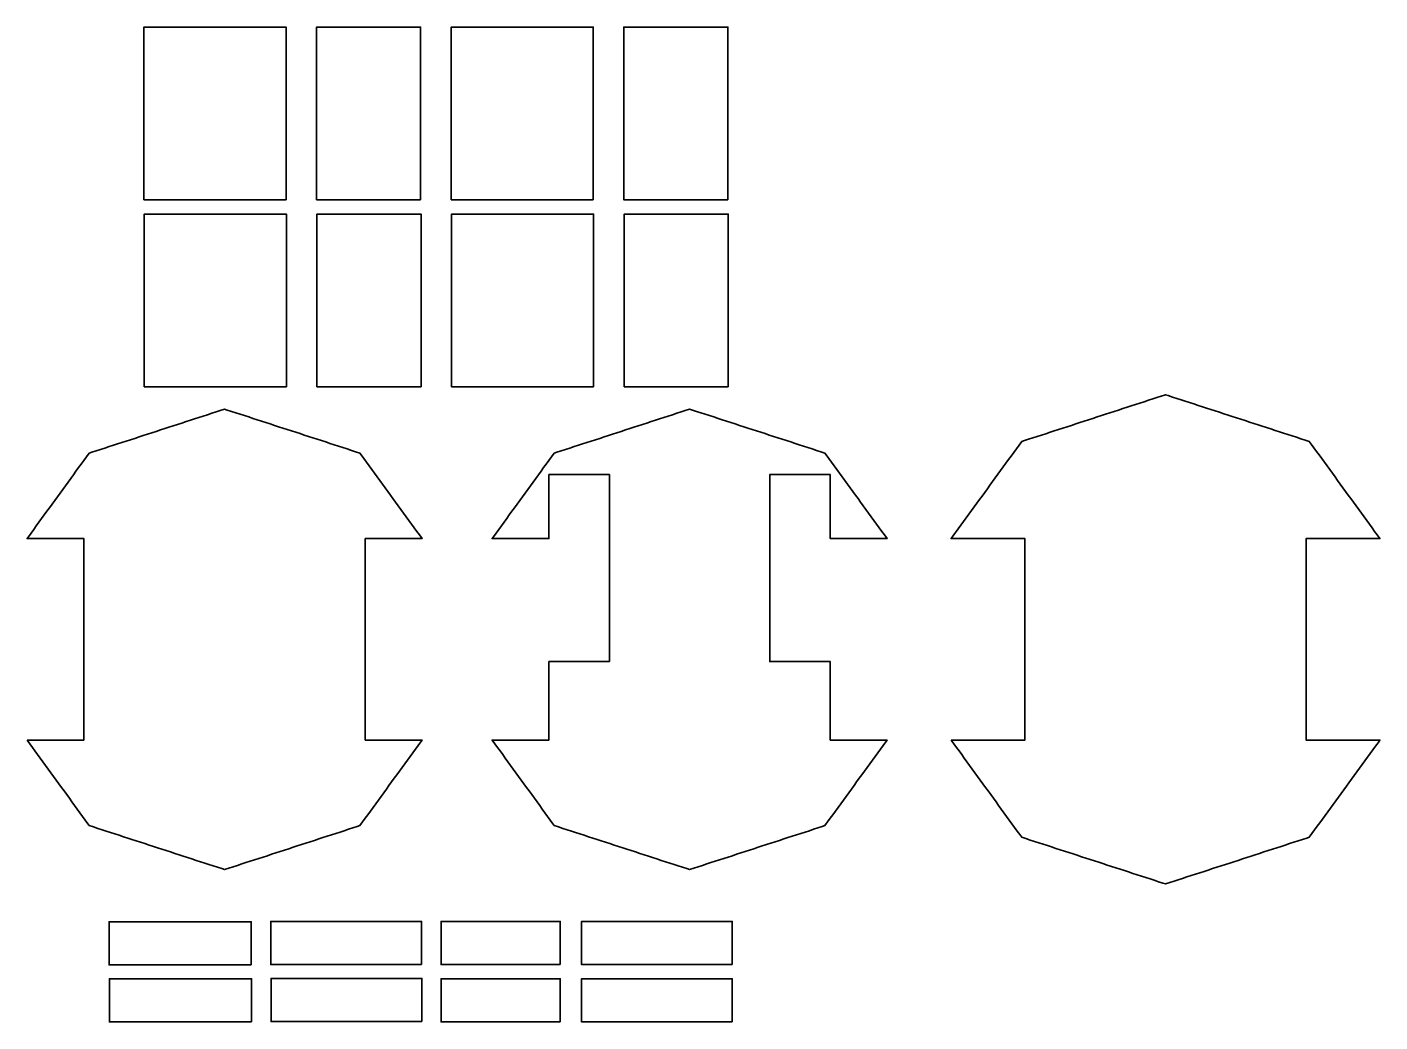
# Model space of a CAD drawing. Header units: millimetres. Extents: x 151 to 621, y -629 to -283.
import ezdxf

# ---------------------------------------------------------------- set-up
doc = ezdxf.new("R2010")
doc.units = ezdxf.units.MM
doc.header["$MEASUREMENT"] = 0
doc.layers.add('Layer 1', color=7, linetype='Continuous', lineweight=0)

# ---------------------------------------------------------------- blocks, each defined once
blk = doc.blocks.new('Block_0')
at = {"layer": 'Layer 1', "color": 18, "lineweight": 35, "true_color": 0x010101}
blk.add_open_spline([(353.5, -503.99), (353.5, -503.99), (351.93, -503.99), (351.93, -503.99), (351.93, -503.99), (350.37, -503.99), (350.37, -503.99), (350.37, -503.99), (348.81, -503.99), (348.81, -503.99), (348.81, -503.99), (347.25, -503.99), (347.25, -503.99), (347.25, -503.99), (345.68, -503.99), (345.68, -503.99), (345.68, -503.99), (344.12, -503.99), (344.12, -503.99), (344.12, -503.99), (342.56, -503.99), (342.56, -503.99), (342.56, -503.99), (341, -503.99), (341, -503.99), (341, -503.99), (339.43, -503.99), (339.43, -503.99), (339.43, -503.99), (337.87, -503.99), (337.87, -503.99), (337.87, -503.99), (336.31, -503.99), (336.31, -503.99), (336.31, -503.99), (334.75, -503.99), (334.75, -503.99), (334.75, -503.99), (333.18, -503.99), (333.18, -503.99), (333.18, -503.99), (332.5, -503.99), (332.5, -503.99), (332.5, -503.99), (332.5, -505.55), (332.5, -505.55), (332.5, -505.55), (332.5, -507.12), (332.5, -507.12), (332.5, -507.12), (332.5, -508.68), (332.5, -508.68), (332.5, -508.68), (332.5, -510.24), (332.5, -510.24), (332.5, -510.24), (332.5, -511.8), (332.5, -511.8), (332.5, -511.8), (332.5, -513.37), (332.5, -513.37), (332.5, -513.37), (332.5, -514.93), (332.5, -514.93), (332.5, -514.93), (332.5, -516.49), (332.5, -516.49), (332.5, -516.49), (332.5, -518.05), (332.5, -518.05), (332.5, -518.05), (332.5, -519.62), (332.5, -519.62), (332.5, -519.62), (332.5, -521.18), (332.5, -521.18), (332.5, -521.18), (332.5, -522.74), (332.5, -522.74), (332.5, -522.74), (332.5, -524.3), (332.5, -524.3), (332.5, -524.3), (332.5, -525.87), (332.5, -525.87), (332.5, -525.87), (332.5, -527.43), (332.5, -527.43), (332.5, -527.43), (332.5, -528.99), (332.5, -528.99), (332.5, -528.99), (332.5, -530.55), (332.5, -530.55), (332.5, -530.55), (332.5, -531.28), (332.5, -531.28), (332.5, -531.28), (330.94, -531.28), (330.94, -531.28), (330.94, -531.28), (329.38, -531.28), (329.38, -531.28), (329.38, -531.28), (327.82, -531.28), (327.82, -531.28), (327.82, -531.28), (326.25, -531.28), (326.25, -531.28), (326.25, -531.28), (324.69, -531.28), (324.69, -531.28), (324.69, -531.28), (323.13, -531.28), (323.13, -531.28), (323.13, -531.28), (321.57, -531.28), (321.57, -531.28), (321.57, -531.28), (320, -531.28), (320, -531.28), (320, -531.28), (318.44, -531.28), (318.44, -531.28), (318.44, -531.28), (316.88, -531.28), (316.88, -531.28), (316.88, -531.28), (315.32, -531.28), (315.32, -531.28), (315.32, -531.28), (313.75, -531.28), (313.75, -531.28), (313.75, -531.28), (312.74, -531.28), (312.74, -531.28), (312.74, -531.28), (313.66, -532.54), (313.66, -532.54), (313.66, -532.54), (314.58, -533.8), (314.58, -533.8), (314.58, -533.8), (315.5, -535.07), (315.5, -535.07), (315.5, -535.07), (316.42, -536.33), (316.42, -536.33), (316.42, -536.33), (317.34, -537.6), (317.34, -537.6), (317.34, -537.6), (318.25, -538.86), (318.25, -538.86), (318.25, -538.86), (319.17, -540.12), (319.17, -540.12), (319.17, -540.12), (320.09, -541.39), (320.09, -541.39), (320.09, -541.39), (321.01, -542.65), (321.01, -542.65), (321.01, -542.65), (321.93, -543.92), (321.93, -543.92), (321.93, -543.92), (322.85, -545.18), (322.85, -545.18), (322.85, -545.18), (323.76, -546.44), (323.76, -546.44), (323.76, -546.44), (324.68, -547.71), (324.68, -547.71), (324.68, -547.71), (325.6, -548.97), (325.6, -548.97), (325.6, -548.97), (326.52, -550.24), (326.52, -550.24), (326.52, -550.24), (327.44, -551.5), (327.44, -551.5), (327.44, -551.5), (328.36, -552.77), (328.36, -552.77), (328.36, -552.77), (329.28, -554.03), (329.28, -554.03), (329.28, -554.03), (330.19, -555.29), (330.19, -555.29), (330.19, -555.29), (331.11, -556.56), (331.11, -556.56), (331.11, -556.56), (332.03, -557.82), (332.03, -557.82), (332.03, -557.82), (332.95, -559.09), (332.95, -559.09), (332.95, -559.09), (333.87, -560.35), (333.87, -560.35), (333.87, -560.35), (334.34, -561), (334.34, -561), (334.34, -561), (335.82, -561.48), (335.82, -561.48), (335.82, -561.48), (337.31, -561.96), (337.31, -561.96), (337.31, -561.96), (338.8, -562.45), (338.8, -562.45), (338.8, -562.45), (340.28, -562.93), (340.28, -562.93), (340.28, -562.93), (341.77, -563.41), (341.77, -563.41), (341.77, -563.41), (343.25, -563.89), (343.25, -563.89), (343.25, -563.89), (344.74, -564.38), (344.74, -564.38), (344.74, -564.38), (346.23, -564.86), (346.23, -564.86), (346.23, -564.86), (347.71, -565.34), (347.71, -565.34), (347.71, -565.34), (349.2, -565.83), (349.2, -565.83), (349.2, -565.83), (350.68, -566.31), (350.68, -566.31), (350.68, -566.31), (352.17, -566.79), (352.17, -566.79), (352.17, -566.79), (353.66, -567.27), (353.66, -567.27), (353.66, -567.27), (355.14, -567.76), (355.14, -567.76), (355.14, -567.76), (356.63, -568.24), (356.63, -568.24), (356.63, -568.24), (358.11, -568.72), (358.11, -568.72), (358.11, -568.72), (359.6, -569.21), (359.6, -569.21), (359.6, -569.21), (361.09, -569.69), (361.09, -569.69), (361.09, -569.69), (362.57, -570.17), (362.57, -570.17), (362.57, -570.17), (364.06, -570.65), (364.06, -570.65), (364.06, -570.65), (365.54, -571.14), (365.54, -571.14), (365.54, -571.14), (367.03, -571.62), (367.03, -571.62), (367.03, -571.62), (368.52, -572.1), (368.52, -572.1), (368.52, -572.1), (370, -572.59), (370, -572.59), (370, -572.59), (371.49, -573.07), (371.49, -573.07), (371.49, -573.07), (372.97, -573.55), (372.97, -573.55), (372.97, -573.55), (374.46, -574.03), (374.46, -574.03), (374.46, -574.03), (375.95, -574.52), (375.95, -574.52), (375.95, -574.52), (377.43, -575), (377.43, -575), (377.43, -575), (378.92, -575.48), (378.92, -575.48), (378.92, -575.48), (380.4, -575.96), (380.4, -575.96), (380.4, -575.96), (381.36, -576.28), (381.36, -576.28), (381.36, -576.28), (382.85, -575.79), (382.85, -575.79), (382.85, -575.79), (384.33, -575.31), (384.33, -575.31), (384.33, -575.31), (385.82, -574.83), (385.82, -574.83), (385.82, -574.83), (387.3, -574.34), (387.3, -574.34), (387.3, -574.34), (388.79, -573.86), (388.79, -573.86), (388.79, -573.86), (390.28, -573.38), (390.28, -573.38), (390.28, -573.38), (391.76, -572.9), (391.76, -572.9), (391.76, -572.9), (393.25, -572.41), (393.25, -572.41), (393.25, -572.41), (394.73, -571.93), (394.73, -571.93), (394.73, -571.93), (396.22, -571.45), (396.22, -571.45), (396.22, -571.45), (397.71, -570.96), (397.71, -570.96), (397.71, -570.96), (399.19, -570.48), (399.19, -570.48), (399.19, -570.48), (400.68, -570), (400.68, -570), (400.68, -570), (402.16, -569.52), (402.16, -569.52), (402.16, -569.52), (403.65, -569.03), (403.65, -569.03), (403.65, -569.03), (405.14, -568.55), (405.14, -568.55), (405.14, -568.55), (406.62, -568.07), (406.62, -568.07), (406.62, -568.07), (408.11, -567.58), (408.11, -567.58), (408.11, -567.58), (409.59, -567.1), (409.59, -567.1), (409.59, -567.1), (411.08, -566.62), (411.08, -566.62), (411.08, -566.62), (412.57, -566.14), (412.57, -566.14), (412.57, -566.14), (414.05, -565.65), (414.05, -565.65), (414.05, -565.65), (415.54, -565.17), (415.54, -565.17), (415.54, -565.17), (417.02, -564.69), (417.02, -564.69), (417.02, -564.69), (418.51, -564.2), (418.51, -564.2), (418.51, -564.2), (420, -563.72), (420, -563.72), (420, -563.72), (421.48, -563.24), (421.48, -563.24), (421.48, -563.24), (422.97, -562.76), (422.97, -562.76), (422.97, -562.76), (424.45, -562.27), (424.45, -562.27), (424.45, -562.27), (425.94, -561.79), (425.94, -561.79), (425.94, -561.79), (427.43, -561.31), (427.43, -561.31), (427.43, -561.31), (428.38, -561), (428.38, -561), (428.38, -561), (429.3, -559.73), (429.3, -559.73), (429.3, -559.73), (430.22, -558.47), (430.22, -558.47), (430.22, -558.47), (431.14, -557.2), (431.14, -557.2), (431.14, -557.2), (432.06, -555.94), (432.06, -555.94), (432.06, -555.94), (432.98, -554.68), (432.98, -554.68), (432.98, -554.68), (433.89, -553.41), (433.89, -553.41), (433.89, -553.41), (434.81, -552.15), (434.81, -552.15), (434.81, -552.15), (435.73, -550.88), (435.73, -550.88), (435.73, -550.88), (436.65, -549.62), (436.65, -549.62), (436.65, -549.62), (437.57, -548.36), (437.57, -548.36), (437.57, -548.36), (438.49, -547.09), (438.49, -547.09), (438.49, -547.09), (439.4, -545.83), (439.4, -545.83), (439.4, -545.83), (440.32, -544.56), (440.32, -544.56), (440.32, -544.56), (441.24, -543.3), (441.24, -543.3), (441.24, -543.3), (442.16, -542.04), (442.16, -542.04), (442.16, -542.04), (443.08, -540.77), (443.08, -540.77), (443.08, -540.77), (444, -539.51), (444, -539.51), (444, -539.51), (444.91, -538.24), (444.91, -538.24), (444.91, -538.24), (445.83, -536.98), (445.83, -536.98), (445.83, -536.98), (446.75, -535.72), (446.75, -535.72), (446.75, -535.72), (447.67, -534.45), (447.67, -534.45), (447.67, -534.45), (448.59, -533.19), (448.59, -533.19), (448.59, -533.19), (449.51, -531.92), (449.51, -531.92), (449.51, -531.92), (449.98, -531.28), (449.98, -531.28), (449.98, -531.28), (448.41, -531.28), (448.41, -531.28), (448.41, -531.28), (446.85, -531.28), (446.85, -531.28), (446.85, -531.28), (445.29, -531.28), (445.29, -531.28), (445.29, -531.28), (443.73, -531.28), (443.73, -531.28), (443.73, -531.28), (442.16, -531.28), (442.16, -531.28), (442.16, -531.28), (440.6, -531.28), (440.6, -531.28), (440.6, -531.28), (439.04, -531.28), (439.04, -531.28), (439.04, -531.28), (437.48, -531.28), (437.48, -531.28), (437.48, -531.28), (435.91, -531.28), (435.91, -531.28), (435.91, -531.28), (434.35, -531.28), (434.35, -531.28), (434.35, -531.28), (432.79, -531.28), (432.79, -531.28), (432.79, -531.28), (431.23, -531.28), (431.23, -531.28), (431.23, -531.28), (430.22, -531.28), (430.22, -531.28), (430.22, -531.28), (430.22, -529.71), (430.22, -529.71), (430.22, -529.71), (430.22, -528.15), (430.22, -528.15), (430.22, -528.15), (430.22, -526.59), (430.22, -526.59), (430.22, -526.59), (430.22, -525.03), (430.22, -525.03), (430.22, -525.03), (430.22, -523.46), (430.22, -523.46), (430.22, -523.46), (430.22, -521.9), (430.22, -521.9), (430.22, -521.9), (430.22, -520.34), (430.22, -520.34), (430.22, -520.34), (430.22, -518.78), (430.22, -518.78), (430.22, -518.78), (430.22, -517.21), (430.22, -517.21), (430.22, -517.21), (430.22, -515.65), (430.22, -515.65), (430.22, -515.65), (430.22, -514.09), (430.22, -514.09), (430.22, -514.09), (430.22, -512.53), (430.22, -512.53), (430.22, -512.53), (430.22, -510.96), (430.22, -510.96), (430.22, -510.96), (430.22, -509.4), (430.22, -509.4), (430.22, -509.4), (430.22, -507.84), (430.22, -507.84), (430.22, -507.84), (430.22, -506.28), (430.22, -506.28), (430.22, -506.28), (430.22, -504.71), (430.22, -504.71), (430.22, -504.71), (430.22, -503.99), (430.22, -503.99), (430.22, -503.99), (428.66, -503.99), (428.66, -503.99), (428.66, -503.99), (427.09, -503.99), (427.09, -503.99), (427.09, -503.99), (425.53, -503.99), (425.53, -503.99), (425.53, -503.99), (423.97, -503.99), (423.97, -503.99), (423.97, -503.99), (422.41, -503.99), (422.41, -503.99), (422.41, -503.99), (420.84, -503.99), (420.84, -503.99), (420.84, -503.99), (419.28, -503.99), (419.28, -503.99), (419.28, -503.99), (417.72, -503.99), (417.72, -503.99), (417.72, -503.99), (416.16, -503.99), (416.16, -503.99), (416.16, -503.99), (414.59, -503.99), (414.59, -503.99), (414.59, -503.99), (413.03, -503.99), (413.03, -503.99), (413.03, -503.99), (411.47, -503.99), (411.47, -503.99), (411.47, -503.99), (409.91, -503.99), (409.91, -503.99), (409.91, -503.99), (409.22, -503.99), (409.22, -503.99), (409.22, -503.99), (409.22, -502.43), (409.22, -502.43), (409.22, -502.43), (409.22, -500.87), (409.22, -500.87), (409.22, -500.87), (409.22, -499.3), (409.22, -499.3), (409.22, -499.3), (409.22, -497.74), (409.22, -497.74), (409.22, -497.74), (409.22, -496.18), (409.22, -496.18), (409.22, -496.18), (409.22, -494.62), (409.22, -494.62), (409.22, -494.62), (409.22, -493.05), (409.22, -493.05), (409.22, -493.05), (409.22, -491.49), (409.22, -491.49), (409.22, -491.49), (409.22, -489.93), (409.22, -489.93), (409.22, -489.93), (409.22, -488.37), (409.22, -488.37), (409.22, -488.37), (409.22, -486.8), (409.22, -486.8), (409.22, -486.8), (409.22, -485.24), (409.22, -485.24), (409.22, -485.24), (409.22, -483.68), (409.22, -483.68), (409.22, -483.68), (409.22, -482.12), (409.22, -482.12), (409.22, -482.12), (409.22, -480.55), (409.22, -480.55), (409.22, -480.55), (409.22, -478.99), (409.22, -478.99), (409.22, -478.99), (409.22, -477.43), (409.22, -477.43), (409.22, -477.43), (409.22, -475.87), (409.22, -475.87), (409.22, -475.87), (409.22, -474.3), (409.22, -474.3), (409.22, -474.3), (409.22, -472.74), (409.22, -472.74), (409.22, -472.74), (409.22, -471.18), (409.22, -471.18), (409.22, -471.18), (409.22, -469.62), (409.22, -469.62), (409.22, -469.62), (409.22, -468.05), (409.22, -468.05), (409.22, -468.05), (409.22, -466.49), (409.22, -466.49), (409.22, -466.49), (409.22, -464.93), (409.22, -464.93), (409.22, -464.93), (409.22, -463.37), (409.22, -463.37), (409.22, -463.37), (409.22, -461.8), (409.22, -461.8), (409.22, -461.8), (409.22, -460.24), (409.22, -460.24), (409.22, -460.24), (409.22, -458.68), (409.22, -458.68), (409.22, -458.68), (409.22, -457.12), (409.22, -457.12), (409.22, -457.12), (409.22, -455.55), (409.22, -455.55), (409.22, -455.55), (409.22, -453.99), (409.22, -453.99), (409.22, -453.99), (409.22, -452.43), (409.22, -452.43), (409.22, -452.43), (409.22, -450.87), (409.22, -450.87), (409.22, -450.87), (409.22, -449.3), (409.22, -449.3), (409.22, -449.3), (409.22, -447.74), (409.22, -447.74), (409.22, -447.74), (409.22, -446.18), (409.22, -446.18), (409.22, -446.18), (409.22, -444.62), (409.22, -444.62), (409.22, -444.62), (409.22, -443.05), (409.22, -443.05), (409.22, -443.05), (409.22, -441.49), (409.22, -441.49), (409.22, -441.49), (409.22, -439.93), (409.22, -439.93), (409.22, -439.93), (409.22, -438.99), (409.22, -438.99), (409.22, -438.99), (410.79, -438.99), (410.79, -438.99), (410.79, -438.99), (412.35, -438.99), (412.35, -438.99), (412.35, -438.99), (413.91, -438.99), (413.91, -438.99), (413.91, -438.99), (415.47, -438.99), (415.47, -438.99), (415.47, -438.99), (417.04, -438.99), (417.04, -438.99), (417.04, -438.99), (418.6, -438.99), (418.6, -438.99), (418.6, -438.99), (420.16, -438.99), (420.16, -438.99), (420.16, -438.99), (421.72, -438.99), (421.72, -438.99), (421.72, -438.99), (423.29, -438.99), (423.29, -438.99), (423.29, -438.99), (424.85, -438.99), (424.85, -438.99), (424.85, -438.99), (426.41, -438.99), (426.41, -438.99), (426.41, -438.99), (427.97, -438.99), (427.97, -438.99), (427.97, -438.99), (429.54, -438.99), (429.54, -438.99), (429.54, -438.99), (430.22, -438.99), (430.22, -438.99), (430.22, -438.99), (430.22, -440.55), (430.22, -440.55), (430.22, -440.55), (430.22, -442.12), (430.22, -442.12), (430.22, -442.12), (430.22, -443.68), (430.22, -443.68), (430.22, -443.68), (430.22, -445.24), (430.22, -445.24), (430.22, -445.24), (430.22, -446.8), (430.22, -446.8), (430.22, -446.8), (430.22, -448.37), (430.22, -448.37), (430.22, -448.37), (430.22, -449.93), (430.22, -449.93), (430.22, -449.93), (430.22, -451.49), (430.22, -451.49), (430.22, -451.49), (430.22, -453.05), (430.22, -453.05), (430.22, -453.05), (430.22, -454.62), (430.22, -454.62), (430.22, -454.62), (430.22, -456.18), (430.22, -456.18), (430.22, -456.18), (430.22, -457.74), (430.22, -457.74), (430.22, -457.74), (430.22, -459.3), (430.22, -459.3), (430.22, -459.3), (430.22, -460.87), (430.22, -460.87), (430.22, -460.87), (430.22, -461.28), (430.22, -461.28), (430.22, -461.28), (431.79, -461.28), (431.79, -461.28), (431.79, -461.28), (433.35, -461.28), (433.35, -461.28), (433.35, -461.28), (434.91, -461.28), (434.91, -461.28), (434.91, -461.28), (436.47, -461.28), (436.47, -461.28), (436.47, -461.28), (438.04, -461.28), (438.04, -461.28), (438.04, -461.28), (439.6, -461.28), (439.6, -461.28), (439.6, -461.28), (441.16, -461.28), (441.16, -461.28), (441.16, -461.28), (442.72, -461.28), (442.72, -461.28), (442.72, -461.28), (444.29, -461.28), (444.29, -461.28), (444.29, -461.28), (445.85, -461.28), (445.85, -461.28), (445.85, -461.28), (447.41, -461.28), (447.41, -461.28), (447.41, -461.28), (448.97, -461.28), (448.97, -461.28), (448.97, -461.28), (449.98, -461.28), (449.98, -461.28), (449.98, -461.28), (449.06, -460.01), (449.06, -460.01), (449.06, -460.01), (448.14, -458.75), (448.14, -458.75), (448.14, -458.75), (447.22, -457.48), (447.22, -457.48), (447.22, -457.48), (446.3, -456.22), (446.3, -456.22), (446.3, -456.22), (445.38, -454.96), (445.38, -454.96), (445.38, -454.96), (444.47, -453.69), (444.47, -453.69), (444.47, -453.69), (443.55, -452.43), (443.55, -452.43), (443.55, -452.43), (442.63, -451.16), (442.63, -451.16), (442.63, -451.16), (441.71, -449.9), (441.71, -449.9), (441.71, -449.9), (440.79, -448.63), (440.79, -448.63), (440.79, -448.63), (439.87, -447.37), (439.87, -447.37), (439.87, -447.37), (438.96, -446.11), (438.96, -446.11), (438.96, -446.11), (438.04, -444.84), (438.04, -444.84), (438.04, -444.84), (437.12, -443.58), (437.12, -443.58), (437.12, -443.58), (436.2, -442.31), (436.2, -442.31), (436.2, -442.31), (435.28, -441.05), (435.28, -441.05), (435.28, -441.05), (434.36, -439.79), (434.36, -439.79), (434.36, -439.79), (433.45, -438.52), (433.45, -438.52), (433.45, -438.52), (432.53, -437.26), (432.53, -437.26), (432.53, -437.26), (431.61, -435.99), (431.61, -435.99), (431.61, -435.99), (430.69, -434.73), (430.69, -434.73), (430.69, -434.73), (429.77, -433.47), (429.77, -433.47), (429.77, -433.47), (428.85, -432.2), (428.85, -432.2), (428.85, -432.2), (428.38, -431.55), (428.38, -431.55), (428.38, -431.55), (426.9, -431.07), (426.9, -431.07), (426.9, -431.07), (425.41, -430.59), (425.41, -430.59), (425.41, -430.59), (423.92, -430.11), (423.92, -430.11), (423.92, -430.11), (422.44, -429.62), (422.44, -429.62), (422.44, -429.62), (420.95, -429.14), (420.95, -429.14), (420.95, -429.14), (419.47, -428.66), (419.47, -428.66), (419.47, -428.66), (417.98, -428.17), (417.98, -428.17), (417.98, -428.17), (416.49, -427.69), (416.49, -427.69), (416.49, -427.69), (415.01, -427.21), (415.01, -427.21), (415.01, -427.21), (413.52, -426.73), (413.52, -426.73), (413.52, -426.73), (412.04, -426.24), (412.04, -426.24), (412.04, -426.24), (410.55, -425.76), (410.55, -425.76), (410.55, -425.76), (409.06, -425.28), (409.06, -425.28), (409.06, -425.28), (407.58, -424.79), (407.58, -424.79), (407.58, -424.79), (406.09, -424.31), (406.09, -424.31), (406.09, -424.31), (404.61, -423.83), (404.61, -423.83), (404.61, -423.83), (403.12, -423.35), (403.12, -423.35), (403.12, -423.35), (401.63, -422.86), (401.63, -422.86), (401.63, -422.86), (400.15, -422.38), (400.15, -422.38), (400.15, -422.38), (398.66, -421.9), (398.66, -421.9), (398.66, -421.9), (397.18, -421.41), (397.18, -421.41), (397.18, -421.41), (395.69, -420.93), (395.69, -420.93), (395.69, -420.93), (394.2, -420.45), (394.2, -420.45), (394.2, -420.45), (392.72, -419.97), (392.72, -419.97), (392.72, -419.97), (391.23, -419.48), (391.23, -419.48), (391.23, -419.48), (389.75, -419), (389.75, -419), (389.75, -419), (388.26, -418.52), (388.26, -418.52), (388.26, -418.52), (386.77, -418.03), (386.77, -418.03), (386.77, -418.03), (385.29, -417.55), (385.29, -417.55), (385.29, -417.55), (383.8, -417.07), (383.8, -417.07), (383.8, -417.07), (382.32, -416.59), (382.32, -416.59), (382.32, -416.59), (381.36, -416.28), (381.36, -416.28), (381.36, -416.28), (379.87, -416.76), (379.87, -416.76), (379.87, -416.76), (378.39, -417.24), (378.39, -417.24), (378.39, -417.24), (376.9, -417.72), (376.9, -417.72), (376.9, -417.72), (375.42, -418.21), (375.42, -418.21), (375.42, -418.21), (373.93, -418.69), (373.93, -418.69), (373.93, -418.69), (372.44, -419.17), (372.44, -419.17), (372.44, -419.17), (370.96, -419.66), (370.96, -419.66), (370.96, -419.66), (369.47, -420.14), (369.47, -420.14), (369.47, -420.14), (367.99, -420.62), (367.99, -420.62), (367.99, -420.62), (366.5, -421.1), (366.5, -421.1), (366.5, -421.1), (365.01, -421.59), (365.01, -421.59), (365.01, -421.59), (363.53, -422.07), (363.53, -422.07), (363.53, -422.07), (362.04, -422.55), (362.04, -422.55), (362.04, -422.55), (360.56, -423.04), (360.56, -423.04), (360.56, -423.04), (359.07, -423.52), (359.07, -423.52), (359.07, -423.52), (357.58, -424), (357.58, -424), (357.58, -424), (356.1, -424.48), (356.1, -424.48), (356.1, -424.48), (354.61, -424.97), (354.61, -424.97), (354.61, -424.97), (353.13, -425.45), (353.13, -425.45), (353.13, -425.45), (351.64, -425.93), (351.64, -425.93), (351.64, -425.93), (350.15, -426.42), (350.15, -426.42), (350.15, -426.42), (348.67, -426.9), (348.67, -426.9), (348.67, -426.9), (347.18, -427.38), (347.18, -427.38), (347.18, -427.38), (345.7, -427.86), (345.7, -427.86), (345.7, -427.86), (344.21, -428.35), (344.21, -428.35), (344.21, -428.35), (342.72, -428.83), (342.72, -428.83), (342.72, -428.83), (341.24, -429.31), (341.24, -429.31), (341.24, -429.31), (339.75, -429.8), (339.75, -429.8), (339.75, -429.8), (338.27, -430.28), (338.27, -430.28), (338.27, -430.28), (336.78, -430.76), (336.78, -430.76), (336.78, -430.76), (335.29, -431.24), (335.29, -431.24), (335.29, -431.24), (334.34, -431.55), (334.34, -431.55), (334.34, -431.55), (333.42, -432.82), (333.42, -432.82), (333.42, -432.82), (332.5, -434.08), (332.5, -434.08), (332.5, -434.08), (331.58, -435.35), (331.58, -435.35), (331.58, -435.35), (330.66, -436.61), (330.66, -436.61), (330.66, -436.61), (329.75, -437.87), (329.75, -437.87), (329.75, -437.87), (328.83, -439.14), (328.83, -439.14), (328.83, -439.14), (327.91, -440.4), (327.91, -440.4), (327.91, -440.4), (326.99, -441.67), (326.99, -441.67), (326.99, -441.67), (326.07, -442.93), (326.07, -442.93), (326.07, -442.93), (325.15, -444.2), (325.15, -444.2), (325.15, -444.2), (324.23, -445.46), (324.23, -445.46), (324.23, -445.46), (323.32, -446.72), (323.32, -446.72), (323.32, -446.72), (322.4, -447.99), (322.4, -447.99), (322.4, -447.99), (321.48, -449.25), (321.48, -449.25), (321.48, -449.25), (320.56, -450.52), (320.56, -450.52), (320.56, -450.52), (319.64, -451.78), (319.64, -451.78), (319.64, -451.78), (318.72, -453.04), (318.72, -453.04), (318.72, -453.04), (317.81, -454.31), (317.81, -454.31), (317.81, -454.31), (316.89, -455.57), (316.89, -455.57), (316.89, -455.57), (315.97, -456.84), (315.97, -456.84), (315.97, -456.84), (315.05, -458.1), (315.05, -458.1), (315.05, -458.1), (314.13, -459.36), (314.13, -459.36), (314.13, -459.36), (313.21, -460.63), (313.21, -460.63), (313.21, -460.63), (312.74, -461.28), (312.74, -461.28), (312.74, -461.28), (314.31, -461.28), (314.31, -461.28), (314.31, -461.28), (315.87, -461.28), (315.87, -461.28), (315.87, -461.28), (317.43, -461.28), (317.43, -461.28), (317.43, -461.28), (318.99, -461.28), (318.99, -461.28), (318.99, -461.28), (320.56, -461.28), (320.56, -461.28), (320.56, -461.28), (322.12, -461.28), (322.12, -461.28), (322.12, -461.28), (323.68, -461.28), (323.68, -461.28), (323.68, -461.28), (325.24, -461.28), (325.24, -461.28), (325.24, -461.28), (326.81, -461.28), (326.81, -461.28), (326.81, -461.28), (328.37, -461.28), (328.37, -461.28), (328.37, -461.28), (329.93, -461.28), (329.93, -461.28), (329.93, -461.28), (331.49, -461.28), (331.49, -461.28), (331.49, -461.28), (332.5, -461.28), (332.5, -461.28), (332.5, -461.28), (332.5, -459.71), (332.5, -459.71), (332.5, -459.71), (332.5, -458.15), (332.5, -458.15), (332.5, -458.15), (332.5, -456.59), (332.5, -456.59), (332.5, -456.59), (332.5, -455.03), (332.5, -455.03), (332.5, -455.03), (332.5, -453.46), (332.5, -453.46), (332.5, -453.46), (332.5, -451.9), (332.5, -451.9), (332.5, -451.9), (332.5, -450.34), (332.5, -450.34), (332.5, -450.34), (332.5, -448.78), (332.5, -448.78), (332.5, -448.78), (332.5, -447.21), (332.5, -447.21), (332.5, -447.21), (332.5, -445.65), (332.5, -445.65), (332.5, -445.65), (332.5, -444.09), (332.5, -444.09), (332.5, -444.09), (332.5, -442.53), (332.5, -442.53), (332.5, -442.53), (332.5, -440.96), (332.5, -440.96), (332.5, -440.96), (332.5, -439.4), (332.5, -439.4), (332.5, -439.4), (332.5, -438.99), (332.5, -438.99), (332.5, -438.99), (334.06, -438.99), (334.06, -438.99), (334.06, -438.99), (335.62, -438.99), (335.62, -438.99), (335.62, -438.99), (337.18, -438.99), (337.18, -438.99), (337.18, -438.99), (338.75, -438.99), (338.75, -438.99), (338.75, -438.99), (340.31, -438.99), (340.31, -438.99), (340.31, -438.99), (341.87, -438.99), (341.87, -438.99), (341.87, -438.99), (343.43, -438.99), (343.43, -438.99), (343.43, -438.99), (345, -438.99), (345, -438.99), (345, -438.99), (346.56, -438.99), (346.56, -438.99), (346.56, -438.99), (348.12, -438.99), (348.12, -438.99), (348.12, -438.99), (349.68, -438.99), (349.68, -438.99), (349.68, -438.99), (351.25, -438.99), (351.25, -438.99), (351.25, -438.99), (352.81, -438.99), (352.81, -438.99), (352.81, -438.99), (353.5, -438.99), (353.5, -438.99), (353.5, -438.99), (353.5, -440.55), (353.5, -440.55), (353.5, -440.55), (353.5, -442.12), (353.5, -442.12), (353.5, -442.12), (353.5, -443.68), (353.5, -443.68), (353.5, -443.68), (353.5, -445.24), (353.5, -445.24), (353.5, -445.24), (353.5, -446.8), (353.5, -446.8), (353.5, -446.8), (353.5, -448.37), (353.5, -448.37), (353.5, -448.37), (353.5, -449.93), (353.5, -449.93), (353.5, -449.93), (353.5, -451.49), (353.5, -451.49), (353.5, -451.49), (353.5, -453.05), (353.5, -453.05), (353.5, -453.05), (353.5, -454.62), (353.5, -454.62), (353.5, -454.62), (353.5, -456.18), (353.5, -456.18), (353.5, -456.18), (353.5, -457.74), (353.5, -457.74), (353.5, -457.74), (353.5, -459.3), (353.5, -459.3), (353.5, -459.3), (353.5, -460.87), (353.5, -460.87), (353.5, -460.87), (353.5, -462.43), (353.5, -462.43), (353.5, -462.43), (353.5, -463.99), (353.5, -463.99), (353.5, -463.99), (353.5, -465.55), (353.5, -465.55), (353.5, -465.55), (353.5, -467.12), (353.5, -467.12), (353.5, -467.12), (353.5, -468.68), (353.5, -468.68), (353.5, -468.68), (353.5, -470.24), (353.5, -470.24), (353.5, -470.24), (353.5, -471.8), (353.5, -471.8), (353.5, -471.8), (353.5, -473.37), (353.5, -473.37), (353.5, -473.37), (353.5, -474.93), (353.5, -474.93), (353.5, -474.93), (353.5, -476.49), (353.5, -476.49), (353.5, -476.49), (353.5, -478.05), (353.5, -478.05), (353.5, -478.05), (353.5, -479.62), (353.5, -479.62), (353.5, -479.62), (353.5, -481.18), (353.5, -481.18), (353.5, -481.18), (353.5, -482.74), (353.5, -482.74), (353.5, -482.74), (353.5, -484.3), (353.5, -484.3), (353.5, -484.3), (353.5, -485.87), (353.5, -485.87), (353.5, -485.87), (353.5, -487.43), (353.5, -487.43), (353.5, -487.43), (353.5, -488.99), (353.5, -488.99), (353.5, -488.99), (353.5, -490.55), (353.5, -490.55), (353.5, -490.55), (353.5, -492.12), (353.5, -492.12), (353.5, -492.12), (353.5, -493.68), (353.5, -493.68), (353.5, -493.68), (353.5, -495.24), (353.5, -495.24), (353.5, -495.24), (353.5, -496.8), (353.5, -496.8), (353.5, -496.8), (353.5, -498.37), (353.5, -498.37), (353.5, -498.37), (353.5, -499.93), (353.5, -499.93), (353.5, -499.93), (353.5, -501.49), (353.5, -501.49), (353.5, -501.49), (353.5, -503.05), (353.5, -503.05), (353.5, -503.05), (353.5, -503.99), (353.5, -503.99)], degree=3, knots=[0, 0, 0, 0, 1, 1, 1, 2, 2, 2, 3, 3, 3, 4, 4, 4, 5, 5, 5, 6, 6, 6, 7, 7, 7, 8, 8, 8, 9, 9, 9, 10, 10, 10, 11, 11, 11, 12, 12, 12, 13, 13, 13, 14, 14, 14, 15, 15, 15, 16, 16, 16, 17, 17, 17, 18, 18, 18, 19, 19, 19, 20, 20, 20, 21, 21, 21, 22, 22, 22, 23, 23, 23, 24, 24, 24, 25, 25, 25, 26, 26, 26, 27, 27, 27, 28, 28, 28, 29, 29, 29, 30, 30, 30, 31, 31, 31, 32, 32, 32, 33, 33, 33, 34, 34, 34, 35, 35, 35, 36, 36, 36, 37, 37, 37, 38, 38, 38, 39, 39, 39, 40, 40, 40, 41, 41, 41, 42, 42, 42, 43, 43, 43, 44, 44, 44, 45, 45, 45, 46, 46, 46, 47, 47, 47, 48, 48, 48, 49, 49, 49, 50, 50, 50, 51, 51, 51, 52, 52, 52, 53, 53, 53, 54, 54, 54, 55, 55, 55, 56, 56, 56, 57, 57, 57, 58, 58, 58, 59, 59, 59, 60, 60, 60, 61, 61, 61, 62, 62, 62, 63, 63, 63, 64, 64, 64, 65, 65, 65, 66, 66, 66, 67, 67, 67, 68, 68, 68, 69, 69, 69, 70, 70, 70, 71, 71, 71, 72, 72, 72, 73, 73, 73, 74, 74, 74, 75, 75, 75, 76, 76, 76, 77, 77, 77, 78, 78, 78, 79, 79, 79, 80, 80, 80, 81, 81, 81, 82, 82, 82, 83, 83, 83, 84, 84, 84, 85, 85, 85, 86, 86, 86, 87, 87, 87, 88, 88, 88, 89, 89, 89, 90, 90, 90, 91, 91, 91, 92, 92, 92, 93, 93, 93, 94, 94, 94, 95, 95, 95, 96, 96, 96, 97, 97, 97, 98, 98, 98, 99, 99, 99, 100, 100, 100, 101, 101, 101, 102, 102, 102, 103, 103, 103, 104, 104, 104, 105, 105, 105, 106, 106, 106, 107, 107, 107, 108, 108, 108, 109, 109, 109, 110, 110, 110, 111, 111, 111, 112, 112, 112, 113, 113, 113, 114, 114, 114, 115, 115, 115, 116, 116, 116, 117, 117, 117, 118, 118, 118, 119, 119, 119, 120, 120, 120, 121, 121, 121, 122, 122, 122, 123, 123, 123, 124, 124, 124, 125, 125, 125, 126, 126, 126, 127, 127, 127, 128, 128, 128, 129, 129, 129, 130, 130, 130, 131, 131, 131, 132, 132, 132, 133, 133, 133, 134, 134, 134, 135, 135, 135, 136, 136, 136, 137, 137, 137, 138, 138, 138, 139, 139, 139, 140, 140, 140, 141, 141, 141, 142, 142, 142, 143, 143, 143, 144, 144, 144, 145, 145, 145, 146, 146, 146, 147, 147, 147, 148, 148, 148, 149, 149, 149, 150, 150, 150, 151, 151, 151, 152, 152, 152, 153, 153, 153, 154, 154, 154, 155, 155, 155, 156, 156, 156, 157, 157, 157, 158, 158, 158, 159, 159, 159, 160, 160, 160, 161, 161, 161, 162, 162, 162, 163, 163, 163, 164, 164, 164, 165, 165, 165, 166, 166, 166, 167, 167, 167, 168, 168, 168, 169, 169, 169, 170, 170, 170, 171, 171, 171, 172, 172, 172, 173, 173, 173, 174, 174, 174, 175, 175, 175, 176, 176, 176, 177, 177, 177, 178, 178, 178, 179, 179, 179, 180, 180, 180, 181, 181, 181, 182, 182, 182, 183, 183, 183, 184, 184, 184, 185, 185, 185, 186, 186, 186, 187, 187, 187, 188, 188, 188, 189, 189, 189, 190, 190, 190, 191, 191, 191, 192, 192, 192, 193, 193, 193, 194, 194, 194, 195, 195, 195, 196, 196, 196, 197, 197, 197, 198, 198, 198, 199, 199, 199, 200, 200, 200, 201, 201, 201, 202, 202, 202, 203, 203, 203, 204, 204, 204, 205, 205, 205, 206, 206, 206, 207, 207, 207, 208, 208, 208, 209, 209, 209, 210, 210, 210, 211, 211, 211, 212, 212, 212, 213, 213, 213, 214, 214, 214, 215, 215, 215, 216, 216, 216, 217, 217, 217, 218, 218, 218, 219, 219, 219, 220, 220, 220, 221, 221, 221, 222, 222, 222, 223, 223, 223, 224, 224, 224, 225, 225, 225, 226, 226, 226, 227, 227, 227, 228, 228, 228, 229, 229, 229, 230, 230, 230, 231, 231, 231, 232, 232, 232, 233, 233, 233, 234, 234, 234, 235, 235, 235, 236, 236, 236, 237, 237, 237, 238, 238, 238, 239, 239, 239, 240, 240, 240, 241, 241, 241, 242, 242, 242, 243, 243, 243, 244, 244, 244, 245, 245, 245, 246, 246, 246, 247, 247, 247, 248, 248, 248, 249, 249, 249, 250, 250, 250, 251, 251, 251, 252, 252, 252, 253, 253, 253, 254, 254, 254, 255, 255, 255, 256, 256, 256, 257, 257, 257, 258, 258, 258, 259, 259, 259, 260, 260, 260, 261, 261, 261, 262, 262, 262, 263, 263, 263, 264, 264, 264, 265, 265, 265, 266, 266, 266, 267, 267, 267, 268, 268, 268, 269, 269, 269, 270, 270, 270, 271, 271, 271, 272, 272, 272, 273, 273, 273, 274, 274, 274, 275, 275, 275, 276, 276, 276, 277, 277, 277, 278, 278, 278, 279, 279, 279, 280, 280, 280, 281, 281, 281, 282, 282, 282, 283, 283, 283, 284, 284, 284, 285, 285, 285, 286, 286, 286, 287, 287, 287, 288, 288, 288, 289, 289, 289, 290, 290, 290, 291, 291, 291, 292, 292, 292, 293, 293, 293, 294, 294, 294, 295, 295, 295, 296, 296, 296, 297, 297, 297, 298, 298, 298, 299, 299, 299, 300, 300, 300, 301, 301, 301, 302, 302, 302, 303, 303, 303, 304, 304, 304, 305, 305, 305, 306, 306, 306, 307, 307, 307, 308, 308, 308, 309, 309, 309, 310, 310, 310, 311, 311, 311, 312, 312, 312, 313, 313, 313, 314, 314, 314, 315, 315, 315, 316, 316, 316, 317, 317, 317, 318, 318, 318, 319, 319, 319, 320, 320, 320, 321, 321, 321, 322, 322, 322, 323, 323, 323, 324, 324, 324, 325, 325, 325, 326, 326, 326, 327, 327, 327, 328, 328, 328, 329, 329, 329, 330, 330, 330, 331, 331, 331, 332, 332, 332, 333, 333, 333, 334, 334, 334, 335, 335, 335, 336, 336, 336, 337, 337, 337, 338, 338, 338, 339, 339, 339, 340, 340, 340, 341, 341, 341, 342, 342, 342, 343, 343, 343, 344, 344, 344, 345, 345, 345, 346, 346, 346, 347, 347, 347, 348, 348, 348, 349, 349, 349, 350, 350, 350, 351, 351, 351, 352, 352, 352, 353, 353, 353, 354, 354, 354, 355, 355, 355, 356, 356, 356, 357, 357, 357, 358, 358, 358, 359, 359, 359, 360, 360, 360, 361, 361, 361, 362, 362, 362, 363, 363, 363, 364, 364, 364, 365, 365, 365, 366, 366, 366, 367, 367, 367, 368, 368, 368, 369, 369, 369, 370, 370, 370, 371, 371, 371, 372, 372, 372, 373, 373, 373, 374, 374, 374, 375, 375, 375, 376, 376, 376, 377, 377, 377, 378, 378, 378, 379, 379, 379, 380, 380, 380, 381, 381, 381, 382, 382, 382, 383, 383, 383, 384, 384, 384, 385, 385, 385, 386, 386, 386, 387, 387, 387, 388, 388, 388, 389, 389, 389, 390, 390, 390, 391, 391, 391, 392, 392, 392, 393, 393, 393, 394, 394, 394, 395, 395, 395, 396, 396, 396, 397, 397, 397, 398, 398, 398, 399, 399, 399, 400, 400, 400, 401, 401, 401, 402, 402, 402, 403, 403, 403, 404, 404, 404, 405, 405, 405, 406, 406, 406, 407, 407, 407, 408, 408, 408, 409, 409, 409, 410, 410, 410, 411, 411, 411, 412, 412, 412, 413, 413, 413, 414, 414, 414, 415, 415, 415, 416, 416, 416, 417, 417, 417, 418, 418, 418, 419, 419, 419, 420, 420, 420, 421, 421, 421, 422, 422, 422, 423, 423, 423, 424, 424, 424, 425, 425, 425, 426, 426, 426, 427, 427, 427, 428, 428, 428, 429, 429, 429, 430, 430, 430, 431, 431, 431, 432, 432, 432, 433, 433, 433, 434, 434, 434, 435, 435, 435, 436, 436, 436, 437, 437, 437, 438, 438, 438, 439, 439, 439, 440, 440, 440, 441, 441, 441, 442, 442, 442, 443, 443, 443, 444, 444, 444, 445, 445, 445, 446, 446, 446, 447, 447, 447, 448, 448, 448, 449, 449, 449, 450, 450, 450, 451, 451, 451, 452, 452, 452, 453, 453, 453, 454, 454, 454, 455, 455, 455, 456, 456, 456, 457, 457, 457, 458, 458, 458, 459, 459, 459, 460, 460, 460, 461, 461, 461, 462, 462, 462, 463, 463, 463, 464, 464, 464, 465, 465, 465, 466, 466, 466, 467, 467, 467, 468, 468, 468, 469, 469, 469, 470, 470, 470, 471, 471, 471, 472, 472, 472, 473, 473, 473, 474, 474, 474, 475, 475, 475, 476, 476, 476, 477, 477, 477, 478, 478, 478, 479, 479, 479, 480, 480, 480, 481, 481, 481, 482, 482, 482, 482], dxfattribs=at)
blk = doc.blocks.new('Block_1')
at = {"layer": 'Layer 1', "color": 18, "lineweight": 35, "true_color": 0x010101}
blk.add_open_spline([(151.19, -531.28), (151.19, -531.28), (152.11, -532.54), (152.11, -532.54), (152.11, -532.54), (153.03, -533.8), (153.03, -533.8), (153.03, -533.8), (153.94, -535.07), (153.94, -535.07), (153.94, -535.07), (154.86, -536.33), (154.86, -536.33), (154.86, -536.33), (155.78, -537.6), (155.78, -537.6), (155.78, -537.6), (156.7, -538.86), (156.7, -538.86), (156.7, -538.86), (157.62, -540.12), (157.62, -540.12), (157.62, -540.12), (158.54, -541.39), (158.54, -541.39), (158.54, -541.39), (159.45, -542.65), (159.45, -542.65), (159.45, -542.65), (160.37, -543.92), (160.37, -543.92), (160.37, -543.92), (161.29, -545.18), (161.29, -545.18), (161.29, -545.18), (162.21, -546.44), (162.21, -546.44), (162.21, -546.44), (163.13, -547.71), (163.13, -547.71), (163.13, -547.71), (164.05, -548.97), (164.05, -548.97), (164.05, -548.97), (164.97, -550.24), (164.97, -550.24), (164.97, -550.24), (165.88, -551.5), (165.88, -551.5), (165.88, -551.5), (166.8, -552.77), (166.8, -552.77), (166.8, -552.77), (167.72, -554.03), (167.72, -554.03), (167.72, -554.03), (168.64, -555.29), (168.64, -555.29), (168.64, -555.29), (169.56, -556.56), (169.56, -556.56), (169.56, -556.56), (170.48, -557.82), (170.48, -557.82), (170.48, -557.82), (171.39, -559.09), (171.39, -559.09), (171.39, -559.09), (172.31, -560.35), (172.31, -560.35), (172.31, -560.35), (172.78, -561), (172.78, -561), (172.78, -561), (174.27, -561.48), (174.27, -561.48), (174.27, -561.48), (175.76, -561.96), (175.76, -561.96), (175.76, -561.96), (177.24, -562.45), (177.24, -562.45), (177.24, -562.45), (178.73, -562.93), (178.73, -562.93), (178.73, -562.93), (180.21, -563.41), (180.21, -563.41), (180.21, -563.41), (181.7, -563.89), (181.7, -563.89), (181.7, -563.89), (183.19, -564.38), (183.19, -564.38), (183.19, -564.38), (184.67, -564.86), (184.67, -564.86), (184.67, -564.86), (186.16, -565.34), (186.16, -565.34), (186.16, -565.34), (187.64, -565.83), (187.64, -565.83), (187.64, -565.83), (189.13, -566.31), (189.13, -566.31), (189.13, -566.31), (190.62, -566.79), (190.62, -566.79), (190.62, -566.79), (192.1, -567.27), (192.1, -567.27), (192.1, -567.27), (193.59, -567.76), (193.59, -567.76), (193.59, -567.76), (195.07, -568.24), (195.07, -568.24), (195.07, -568.24), (196.56, -568.72), (196.56, -568.72), (196.56, -568.72), (198.05, -569.21), (198.05, -569.21), (198.05, -569.21), (199.53, -569.69), (199.53, -569.69), (199.53, -569.69), (201.02, -570.17), (201.02, -570.17), (201.02, -570.17), (202.5, -570.65), (202.5, -570.65), (202.5, -570.65), (203.99, -571.14), (203.99, -571.14), (203.99, -571.14), (205.48, -571.62), (205.48, -571.62), (205.48, -571.62), (206.96, -572.1), (206.96, -572.1), (206.96, -572.1), (208.45, -572.59), (208.45, -572.59), (208.45, -572.59), (209.93, -573.07), (209.93, -573.07), (209.93, -573.07), (211.42, -573.55), (211.42, -573.55), (211.42, -573.55), (212.91, -574.03), (212.91, -574.03), (212.91, -574.03), (214.39, -574.52), (214.39, -574.52), (214.39, -574.52), (215.88, -575), (215.88, -575), (215.88, -575), (217.36, -575.48), (217.36, -575.48), (217.36, -575.48), (218.85, -575.96), (218.85, -575.96), (218.85, -575.96), (219.81, -576.28), (219.81, -576.28), (219.81, -576.28), (221.29, -575.79), (221.29, -575.79), (221.29, -575.79), (222.78, -575.31), (222.78, -575.31), (222.78, -575.31), (224.26, -574.83), (224.26, -574.83), (224.26, -574.83), (225.75, -574.34), (225.75, -574.34), (225.75, -574.34), (227.24, -573.86), (227.24, -573.86), (227.24, -573.86), (228.72, -573.38), (228.72, -573.38), (228.72, -573.38), (230.21, -572.9), (230.21, -572.9), (230.21, -572.9), (231.69, -572.41), (231.69, -572.41), (231.69, -572.41), (233.18, -571.93), (233.18, -571.93), (233.18, -571.93), (234.67, -571.45), (234.67, -571.45), (234.67, -571.45), (236.15, -570.96), (236.15, -570.96), (236.15, -570.96), (237.64, -570.48), (237.64, -570.48), (237.64, -570.48), (239.12, -570), (239.12, -570), (239.12, -570), (240.61, -569.52), (240.61, -569.52), (240.61, -569.52), (242.1, -569.03), (242.1, -569.03), (242.1, -569.03), (243.58, -568.55), (243.58, -568.55), (243.58, -568.55), (245.07, -568.07), (245.07, -568.07), (245.07, -568.07), (246.55, -567.58), (246.55, -567.58), (246.55, -567.58), (248.04, -567.1), (248.04, -567.1), (248.04, -567.1), (249.53, -566.62), (249.53, -566.62), (249.53, -566.62), (251.01, -566.14), (251.01, -566.14), (251.01, -566.14), (252.5, -565.65), (252.5, -565.65), (252.5, -565.65), (253.98, -565.17), (253.98, -565.17), (253.98, -565.17), (255.47, -564.69), (255.47, -564.69), (255.47, -564.69), (256.96, -564.2), (256.96, -564.2), (256.96, -564.2), (258.44, -563.72), (258.44, -563.72), (258.44, -563.72), (259.93, -563.24), (259.93, -563.24), (259.93, -563.24), (261.41, -562.76), (261.41, -562.76), (261.41, -562.76), (262.9, -562.27), (262.9, -562.27), (262.9, -562.27), (264.39, -561.79), (264.39, -561.79), (264.39, -561.79), (265.87, -561.31), (265.87, -561.31), (265.87, -561.31), (266.83, -561), (266.83, -561), (266.83, -561), (267.75, -559.73), (267.75, -559.73), (267.75, -559.73), (268.67, -558.47), (268.67, -558.47), (268.67, -558.47), (269.58, -557.2), (269.58, -557.2), (269.58, -557.2), (270.5, -555.94), (270.5, -555.94), (270.5, -555.94), (271.42, -554.68), (271.42, -554.68), (271.42, -554.68), (272.34, -553.41), (272.34, -553.41), (272.34, -553.41), (273.26, -552.15), (273.26, -552.15), (273.26, -552.15), (274.18, -550.88), (274.18, -550.88), (274.18, -550.88), (275.09, -549.62), (275.09, -549.62), (275.09, -549.62), (276.01, -548.36), (276.01, -548.36), (276.01, -548.36), (276.93, -547.09), (276.93, -547.09), (276.93, -547.09), (277.85, -545.83), (277.85, -545.83), (277.85, -545.83), (278.77, -544.56), (278.77, -544.56), (278.77, -544.56), (279.69, -543.3), (279.69, -543.3), (279.69, -543.3), (280.6, -542.04), (280.6, -542.04), (280.6, -542.04), (281.52, -540.77), (281.52, -540.77), (281.52, -540.77), (282.44, -539.51), (282.44, -539.51), (282.44, -539.51), (283.36, -538.24), (283.36, -538.24), (283.36, -538.24), (284.28, -536.98), (284.28, -536.98), (284.28, -536.98), (285.2, -535.72), (285.2, -535.72), (285.2, -535.72), (286.12, -534.45), (286.12, -534.45), (286.12, -534.45), (287.03, -533.19), (287.03, -533.19), (287.03, -533.19), (287.95, -531.92), (287.95, -531.92), (287.95, -531.92), (288.42, -531.28), (288.42, -531.28), (288.42, -531.28), (286.86, -531.28), (286.86, -531.28), (286.86, -531.28), (285.3, -531.28), (285.3, -531.28), (285.3, -531.28), (283.74, -531.28), (283.74, -531.28), (283.74, -531.28), (282.17, -531.28), (282.17, -531.28), (282.17, -531.28), (280.61, -531.28), (280.61, -531.28), (280.61, -531.28), (279.05, -531.28), (279.05, -531.28), (279.05, -531.28), (277.49, -531.28), (277.49, -531.28), (277.49, -531.28), (275.92, -531.28), (275.92, -531.28), (275.92, -531.28), (274.36, -531.28), (274.36, -531.28), (274.36, -531.28), (272.8, -531.28), (272.8, -531.28), (272.8, -531.28), (271.24, -531.28), (271.24, -531.28), (271.24, -531.28), (269.67, -531.28), (269.67, -531.28), (269.67, -531.28), (268.66, -531.28), (268.66, -531.28), (268.66, -531.28), (268.66, -529.71), (268.66, -529.71), (268.66, -529.71), (268.66, -528.15), (268.66, -528.15), (268.66, -528.15), (268.66, -526.59), (268.66, -526.59), (268.66, -526.59), (268.66, -525.03), (268.66, -525.03), (268.66, -525.03), (268.66, -523.46), (268.66, -523.46), (268.66, -523.46), (268.66, -521.9), (268.66, -521.9), (268.66, -521.9), (268.66, -520.34), (268.66, -520.34), (268.66, -520.34), (268.66, -518.78), (268.66, -518.78), (268.66, -518.78), (268.66, -517.21), (268.66, -517.21), (268.66, -517.21), (268.66, -515.65), (268.66, -515.65), (268.66, -515.65), (268.66, -514.09), (268.66, -514.09), (268.66, -514.09), (268.66, -512.53), (268.66, -512.53), (268.66, -512.53), (268.66, -510.96), (268.66, -510.96), (268.66, -510.96), (268.66, -509.4), (268.66, -509.4), (268.66, -509.4), (268.66, -507.84), (268.66, -507.84), (268.66, -507.84), (268.66, -506.28), (268.66, -506.28), (268.66, -506.28), (268.66, -504.71), (268.66, -504.71), (268.66, -504.71), (268.66, -503.15), (268.66, -503.15), (268.66, -503.15), (268.66, -501.59), (268.66, -501.59), (268.66, -501.59), (268.66, -500.03), (268.66, -500.03), (268.66, -500.03), (268.66, -498.46), (268.66, -498.46), (268.66, -498.46), (268.66, -496.9), (268.66, -496.9), (268.66, -496.9), (268.66, -495.34), (268.66, -495.34), (268.66, -495.34), (268.66, -493.78), (268.66, -493.78), (268.66, -493.78), (268.66, -492.21), (268.66, -492.21), (268.66, -492.21), (268.66, -490.65), (268.66, -490.65), (268.66, -490.65), (268.66, -489.09), (268.66, -489.09), (268.66, -489.09), (268.66, -487.53), (268.66, -487.53), (268.66, -487.53), (268.66, -485.96), (268.66, -485.96), (268.66, -485.96), (268.66, -484.4), (268.66, -484.4), (268.66, -484.4), (268.66, -482.84), (268.66, -482.84), (268.66, -482.84), (268.66, -481.28), (268.66, -481.28), (268.66, -481.28), (268.66, -479.71), (268.66, -479.71), (268.66, -479.71), (268.66, -478.15), (268.66, -478.15), (268.66, -478.15), (268.66, -476.59), (268.66, -476.59), (268.66, -476.59), (268.66, -475.03), (268.66, -475.03), (268.66, -475.03), (268.66, -473.46), (268.66, -473.46), (268.66, -473.46), (268.66, -471.9), (268.66, -471.9), (268.66, -471.9), (268.66, -470.34), (268.66, -470.34), (268.66, -470.34), (268.66, -468.78), (268.66, -468.78), (268.66, -468.78), (268.66, -467.21), (268.66, -467.21), (268.66, -467.21), (268.66, -465.65), (268.66, -465.65), (268.66, -465.65), (268.66, -464.09), (268.66, -464.09), (268.66, -464.09), (268.66, -462.53), (268.66, -462.53), (268.66, -462.53), (268.66, -461.28), (268.66, -461.28), (268.66, -461.28), (270.23, -461.28), (270.23, -461.28), (270.23, -461.28), (271.79, -461.28), (271.79, -461.28), (271.79, -461.28), (273.35, -461.28), (273.35, -461.28), (273.35, -461.28), (274.91, -461.28), (274.91, -461.28), (274.91, -461.28), (276.48, -461.28), (276.48, -461.28), (276.48, -461.28), (278.04, -461.28), (278.04, -461.28), (278.04, -461.28), (279.6, -461.28), (279.6, -461.28), (279.6, -461.28), (281.16, -461.28), (281.16, -461.28), (281.16, -461.28), (282.73, -461.28), (282.73, -461.28), (282.73, -461.28), (284.29, -461.28), (284.29, -461.28), (284.29, -461.28), (285.85, -461.28), (285.85, -461.28), (285.85, -461.28), (287.41, -461.28), (287.41, -461.28), (287.41, -461.28), (288.42, -461.28), (288.42, -461.28), (288.42, -461.28), (287.5, -460.01), (287.5, -460.01), (287.5, -460.01), (286.59, -458.75), (286.59, -458.75), (286.59, -458.75), (285.67, -457.48), (285.67, -457.48), (285.67, -457.48), (284.75, -456.22), (284.75, -456.22), (284.75, -456.22), (283.83, -454.96), (283.83, -454.96), (283.83, -454.96), (282.91, -453.69), (282.91, -453.69), (282.91, -453.69), (281.99, -452.43), (281.99, -452.43), (281.99, -452.43), (281.08, -451.16), (281.08, -451.16), (281.08, -451.16), (280.16, -449.9), (280.16, -449.9), (280.16, -449.9), (279.24, -448.63), (279.24, -448.63), (279.24, -448.63), (278.32, -447.37), (278.32, -447.37), (278.32, -447.37), (277.4, -446.11), (277.4, -446.11), (277.4, -446.11), (276.48, -444.84), (276.48, -444.84), (276.48, -444.84), (275.56, -443.58), (275.56, -443.58), (275.56, -443.58), (274.65, -442.31), (274.65, -442.31), (274.65, -442.31), (273.73, -441.05), (273.73, -441.05), (273.73, -441.05), (272.81, -439.79), (272.81, -439.79), (272.81, -439.79), (271.89, -438.52), (271.89, -438.52), (271.89, -438.52), (270.97, -437.26), (270.97, -437.26), (270.97, -437.26), (270.05, -435.99), (270.05, -435.99), (270.05, -435.99), (269.14, -434.73), (269.14, -434.73), (269.14, -434.73), (268.22, -433.47), (268.22, -433.47), (268.22, -433.47), (267.3, -432.2), (267.3, -432.2), (267.3, -432.2), (266.83, -431.55), (266.83, -431.55), (266.83, -431.55), (265.34, -431.07), (265.34, -431.07), (265.34, -431.07), (263.86, -430.59), (263.86, -430.59), (263.86, -430.59), (262.37, -430.11), (262.37, -430.11), (262.37, -430.11), (260.88, -429.62), (260.88, -429.62), (260.88, -429.62), (259.4, -429.14), (259.4, -429.14), (259.4, -429.14), (257.91, -428.66), (257.91, -428.66), (257.91, -428.66), (256.43, -428.17), (256.43, -428.17), (256.43, -428.17), (254.94, -427.69), (254.94, -427.69), (254.94, -427.69), (253.45, -427.21), (253.45, -427.21), (253.45, -427.21), (251.97, -426.73), (251.97, -426.73), (251.97, -426.73), (250.48, -426.24), (250.48, -426.24), (250.48, -426.24), (249, -425.76), (249, -425.76), (249, -425.76), (247.51, -425.28), (247.51, -425.28), (247.51, -425.28), (246.02, -424.79), (246.02, -424.79), (246.02, -424.79), (244.54, -424.31), (244.54, -424.31), (244.54, -424.31), (243.05, -423.83), (243.05, -423.83), (243.05, -423.83), (241.57, -423.35), (241.57, -423.35), (241.57, -423.35), (240.08, -422.86), (240.08, -422.86), (240.08, -422.86), (238.59, -422.38), (238.59, -422.38), (238.59, -422.38), (237.11, -421.9), (237.11, -421.9), (237.11, -421.9), (235.62, -421.41), (235.62, -421.41), (235.62, -421.41), (234.14, -420.93), (234.14, -420.93), (234.14, -420.93), (232.65, -420.45), (232.65, -420.45), (232.65, -420.45), (231.16, -419.97), (231.16, -419.97), (231.16, -419.97), (229.68, -419.48), (229.68, -419.48), (229.68, -419.48), (228.19, -419), (228.19, -419), (228.19, -419), (226.71, -418.52), (226.71, -418.52), (226.71, -418.52), (225.22, -418.03), (225.22, -418.03), (225.22, -418.03), (223.73, -417.55), (223.73, -417.55), (223.73, -417.55), (222.25, -417.07), (222.25, -417.07), (222.25, -417.07), (220.76, -416.59), (220.76, -416.59), (220.76, -416.59), (219.81, -416.28), (219.81, -416.28), (219.81, -416.28), (218.32, -416.76), (218.32, -416.76), (218.32, -416.76), (216.83, -417.24), (216.83, -417.24), (216.83, -417.24), (215.35, -417.72), (215.35, -417.72), (215.35, -417.72), (213.86, -418.21), (213.86, -418.21), (213.86, -418.21), (212.38, -418.69), (212.38, -418.69), (212.38, -418.69), (210.89, -419.17), (210.89, -419.17), (210.89, -419.17), (209.4, -419.66), (209.4, -419.66), (209.4, -419.66), (207.92, -420.14), (207.92, -420.14), (207.92, -420.14), (206.43, -420.62), (206.43, -420.62), (206.43, -420.62), (204.95, -421.1), (204.95, -421.1), (204.95, -421.1), (203.46, -421.59), (203.46, -421.59), (203.46, -421.59), (201.97, -422.07), (201.97, -422.07), (201.97, -422.07), (200.49, -422.55), (200.49, -422.55), (200.49, -422.55), (199, -423.04), (199, -423.04), (199, -423.04), (197.52, -423.52), (197.52, -423.52), (197.52, -423.52), (196.03, -424), (196.03, -424), (196.03, -424), (194.54, -424.48), (194.54, -424.48), (194.54, -424.48), (193.06, -424.97), (193.06, -424.97), (193.06, -424.97), (191.57, -425.45), (191.57, -425.45), (191.57, -425.45), (190.09, -425.93), (190.09, -425.93), (190.09, -425.93), (188.6, -426.42), (188.6, -426.42), (188.6, -426.42), (187.11, -426.9), (187.11, -426.9), (187.11, -426.9), (185.63, -427.38), (185.63, -427.38), (185.63, -427.38), (184.14, -427.86), (184.14, -427.86), (184.14, -427.86), (182.66, -428.35), (182.66, -428.35), (182.66, -428.35), (181.17, -428.83), (181.17, -428.83), (181.17, -428.83), (179.68, -429.31), (179.68, -429.31), (179.68, -429.31), (178.2, -429.8), (178.2, -429.8), (178.2, -429.8), (176.71, -430.28), (176.71, -430.28), (176.71, -430.28), (175.23, -430.76), (175.23, -430.76), (175.23, -430.76), (173.74, -431.24), (173.74, -431.24), (173.74, -431.24), (172.78, -431.55), (172.78, -431.55), (172.78, -431.55), (171.86, -432.82), (171.86, -432.82), (171.86, -432.82), (170.95, -434.08), (170.95, -434.08), (170.95, -434.08), (170.03, -435.35), (170.03, -435.35), (170.03, -435.35), (169.11, -436.61), (169.11, -436.61), (169.11, -436.61), (168.19, -437.87), (168.19, -437.87), (168.19, -437.87), (167.27, -439.14), (167.27, -439.14), (167.27, -439.14), (166.35, -440.4), (166.35, -440.4), (166.35, -440.4), (165.44, -441.67), (165.44, -441.67), (165.44, -441.67), (164.52, -442.93), (164.52, -442.93), (164.52, -442.93), (163.6, -444.2), (163.6, -444.2), (163.6, -444.2), (162.68, -445.46), (162.68, -445.46), (162.68, -445.46), (161.76, -446.72), (161.76, -446.72), (161.76, -446.72), (160.84, -447.99), (160.84, -447.99), (160.84, -447.99), (159.93, -449.25), (159.93, -449.25), (159.93, -449.25), (159.01, -450.52), (159.01, -450.52), (159.01, -450.52), (158.09, -451.78), (158.09, -451.78), (158.09, -451.78), (157.17, -453.04), (157.17, -453.04), (157.17, -453.04), (156.25, -454.31), (156.25, -454.31), (156.25, -454.31), (155.33, -455.57), (155.33, -455.57), (155.33, -455.57), (154.41, -456.84), (154.41, -456.84), (154.41, -456.84), (153.5, -458.1), (153.5, -458.1), (153.5, -458.1), (152.58, -459.36), (152.58, -459.36), (152.58, -459.36), (151.66, -460.63), (151.66, -460.63), (151.66, -460.63), (151.19, -461.28), (151.19, -461.28), (151.19, -461.28), (152.75, -461.28), (152.75, -461.28), (152.75, -461.28), (154.31, -461.28), (154.31, -461.28), (154.31, -461.28), (155.88, -461.28), (155.88, -461.28), (155.88, -461.28), (157.44, -461.28), (157.44, -461.28), (157.44, -461.28), (159, -461.28), (159, -461.28), (159, -461.28), (160.56, -461.28), (160.56, -461.28), (160.56, -461.28), (162.13, -461.28), (162.13, -461.28), (162.13, -461.28), (163.69, -461.28), (163.69, -461.28), (163.69, -461.28), (165.25, -461.28), (165.25, -461.28), (165.25, -461.28), (166.81, -461.28), (166.81, -461.28), (166.81, -461.28), (168.38, -461.28), (168.38, -461.28), (168.38, -461.28), (169.94, -461.28), (169.94, -461.28), (169.94, -461.28), (170.95, -461.28), (170.95, -461.28), (170.95, -461.28), (170.95, -462.84), (170.95, -462.84), (170.95, -462.84), (170.95, -464.4), (170.95, -464.4), (170.95, -464.4), (170.95, -465.96), (170.95, -465.96), (170.95, -465.96), (170.95, -467.53), (170.95, -467.53), (170.95, -467.53), (170.95, -469.09), (170.95, -469.09), (170.95, -469.09), (170.95, -470.65), (170.95, -470.65), (170.95, -470.65), (170.95, -472.21), (170.95, -472.21), (170.95, -472.21), (170.95, -473.78), (170.95, -473.78), (170.95, -473.78), (170.95, -475.34), (170.95, -475.34), (170.95, -475.34), (170.95, -476.9), (170.95, -476.9), (170.95, -476.9), (170.95, -478.46), (170.95, -478.46), (170.95, -478.46), (170.95, -480.03), (170.95, -480.03), (170.95, -480.03), (170.95, -481.59), (170.95, -481.59), (170.95, -481.59), (170.95, -483.15), (170.95, -483.15), (170.95, -483.15), (170.95, -484.71), (170.95, -484.71), (170.95, -484.71), (170.95, -486.28), (170.95, -486.28), (170.95, -486.28), (170.95, -487.84), (170.95, -487.84), (170.95, -487.84), (170.95, -489.4), (170.95, -489.4), (170.95, -489.4), (170.95, -490.96), (170.95, -490.96), (170.95, -490.96), (170.95, -492.53), (170.95, -492.53), (170.95, -492.53), (170.95, -494.09), (170.95, -494.09), (170.95, -494.09), (170.95, -495.65), (170.95, -495.65), (170.95, -495.65), (170.95, -497.21), (170.95, -497.21), (170.95, -497.21), (170.95, -498.78), (170.95, -498.78), (170.95, -498.78), (170.95, -500.34), (170.95, -500.34), (170.95, -500.34), (170.95, -501.9), (170.95, -501.9), (170.95, -501.9), (170.95, -503.46), (170.95, -503.46), (170.95, -503.46), (170.95, -505.03), (170.95, -505.03), (170.95, -505.03), (170.95, -506.59), (170.95, -506.59), (170.95, -506.59), (170.95, -508.15), (170.95, -508.15), (170.95, -508.15), (170.95, -509.71), (170.95, -509.71), (170.95, -509.71), (170.95, -511.28), (170.95, -511.28), (170.95, -511.28), (170.95, -512.84), (170.95, -512.84), (170.95, -512.84), (170.95, -514.4), (170.95, -514.4), (170.95, -514.4), (170.95, -515.96), (170.95, -515.96), (170.95, -515.96), (170.95, -517.53), (170.95, -517.53), (170.95, -517.53), (170.95, -519.09), (170.95, -519.09), (170.95, -519.09), (170.95, -520.65), (170.95, -520.65), (170.95, -520.65), (170.95, -522.21), (170.95, -522.21), (170.95, -522.21), (170.95, -523.78), (170.95, -523.78), (170.95, -523.78), (170.95, -525.34), (170.95, -525.34), (170.95, -525.34), (170.95, -526.9), (170.95, -526.9), (170.95, -526.9), (170.95, -528.46), (170.95, -528.46), (170.95, -528.46), (170.95, -530.03), (170.95, -530.03), (170.95, -530.03), (170.95, -531.28), (170.95, -531.28), (170.95, -531.28), (169.39, -531.28), (169.39, -531.28), (169.39, -531.28), (167.82, -531.28), (167.82, -531.28), (167.82, -531.28), (166.26, -531.28), (166.26, -531.28), (166.26, -531.28), (164.7, -531.28), (164.7, -531.28), (164.7, -531.28), (163.14, -531.28), (163.14, -531.28), (163.14, -531.28), (161.57, -531.28), (161.57, -531.28), (161.57, -531.28), (160.01, -531.28), (160.01, -531.28), (160.01, -531.28), (158.45, -531.28), (158.45, -531.28), (158.45, -531.28), (156.89, -531.28), (156.89, -531.28), (156.89, -531.28), (155.32, -531.28), (155.32, -531.28), (155.32, -531.28), (153.76, -531.28), (153.76, -531.28), (153.76, -531.28), (152.2, -531.28), (152.2, -531.28), (152.2, -531.28), (151.19, -531.28), (151.19, -531.28)], degree=3, knots=[0, 0, 0, 0, 1, 1, 1, 2, 2, 2, 3, 3, 3, 4, 4, 4, 5, 5, 5, 6, 6, 6, 7, 7, 7, 8, 8, 8, 9, 9, 9, 10, 10, 10, 11, 11, 11, 12, 12, 12, 13, 13, 13, 14, 14, 14, 15, 15, 15, 16, 16, 16, 17, 17, 17, 18, 18, 18, 19, 19, 19, 20, 20, 20, 21, 21, 21, 22, 22, 22, 23, 23, 23, 24, 24, 24, 25, 25, 25, 26, 26, 26, 27, 27, 27, 28, 28, 28, 29, 29, 29, 30, 30, 30, 31, 31, 31, 32, 32, 32, 33, 33, 33, 34, 34, 34, 35, 35, 35, 36, 36, 36, 37, 37, 37, 38, 38, 38, 39, 39, 39, 40, 40, 40, 41, 41, 41, 42, 42, 42, 43, 43, 43, 44, 44, 44, 45, 45, 45, 46, 46, 46, 47, 47, 47, 48, 48, 48, 49, 49, 49, 50, 50, 50, 51, 51, 51, 52, 52, 52, 53, 53, 53, 54, 54, 54, 55, 55, 55, 56, 56, 56, 57, 57, 57, 58, 58, 58, 59, 59, 59, 60, 60, 60, 61, 61, 61, 62, 62, 62, 63, 63, 63, 64, 64, 64, 65, 65, 65, 66, 66, 66, 67, 67, 67, 68, 68, 68, 69, 69, 69, 70, 70, 70, 71, 71, 71, 72, 72, 72, 73, 73, 73, 74, 74, 74, 75, 75, 75, 76, 76, 76, 77, 77, 77, 78, 78, 78, 79, 79, 79, 80, 80, 80, 81, 81, 81, 82, 82, 82, 83, 83, 83, 84, 84, 84, 85, 85, 85, 86, 86, 86, 87, 87, 87, 88, 88, 88, 89, 89, 89, 90, 90, 90, 91, 91, 91, 92, 92, 92, 93, 93, 93, 94, 94, 94, 95, 95, 95, 96, 96, 96, 97, 97, 97, 98, 98, 98, 99, 99, 99, 100, 100, 100, 101, 101, 101, 102, 102, 102, 103, 103, 103, 104, 104, 104, 105, 105, 105, 106, 106, 106, 107, 107, 107, 108, 108, 108, 109, 109, 109, 110, 110, 110, 111, 111, 111, 112, 112, 112, 113, 113, 113, 114, 114, 114, 115, 115, 115, 116, 116, 116, 117, 117, 117, 118, 118, 118, 119, 119, 119, 120, 120, 120, 121, 121, 121, 122, 122, 122, 123, 123, 123, 124, 124, 124, 125, 125, 125, 126, 126, 126, 127, 127, 127, 128, 128, 128, 129, 129, 129, 130, 130, 130, 131, 131, 131, 132, 132, 132, 133, 133, 133, 134, 134, 134, 135, 135, 135, 136, 136, 136, 137, 137, 137, 138, 138, 138, 139, 139, 139, 140, 140, 140, 141, 141, 141, 142, 142, 142, 143, 143, 143, 144, 144, 144, 145, 145, 145, 146, 146, 146, 147, 147, 147, 148, 148, 148, 149, 149, 149, 150, 150, 150, 151, 151, 151, 152, 152, 152, 153, 153, 153, 154, 154, 154, 155, 155, 155, 156, 156, 156, 157, 157, 157, 158, 158, 158, 159, 159, 159, 160, 160, 160, 161, 161, 161, 162, 162, 162, 163, 163, 163, 164, 164, 164, 165, 165, 165, 166, 166, 166, 167, 167, 167, 168, 168, 168, 169, 169, 169, 170, 170, 170, 171, 171, 171, 172, 172, 172, 173, 173, 173, 174, 174, 174, 175, 175, 175, 176, 176, 176, 177, 177, 177, 178, 178, 178, 179, 179, 179, 180, 180, 180, 181, 181, 181, 182, 182, 182, 183, 183, 183, 184, 184, 184, 185, 185, 185, 186, 186, 186, 187, 187, 187, 188, 188, 188, 189, 189, 189, 190, 190, 190, 191, 191, 191, 192, 192, 192, 193, 193, 193, 194, 194, 194, 195, 195, 195, 196, 196, 196, 197, 197, 197, 198, 198, 198, 199, 199, 199, 200, 200, 200, 201, 201, 201, 202, 202, 202, 203, 203, 203, 204, 204, 204, 205, 205, 205, 206, 206, 206, 207, 207, 207, 208, 208, 208, 209, 209, 209, 210, 210, 210, 211, 211, 211, 212, 212, 212, 213, 213, 213, 214, 214, 214, 215, 215, 215, 216, 216, 216, 217, 217, 217, 218, 218, 218, 219, 219, 219, 220, 220, 220, 221, 221, 221, 222, 222, 222, 223, 223, 223, 224, 224, 224, 225, 225, 225, 226, 226, 226, 227, 227, 227, 228, 228, 228, 229, 229, 229, 230, 230, 230, 231, 231, 231, 232, 232, 232, 233, 233, 233, 234, 234, 234, 235, 235, 235, 236, 236, 236, 237, 237, 237, 238, 238, 238, 239, 239, 239, 240, 240, 240, 241, 241, 241, 242, 242, 242, 243, 243, 243, 244, 244, 244, 245, 245, 245, 246, 246, 246, 247, 247, 247, 248, 248, 248, 249, 249, 249, 250, 250, 250, 251, 251, 251, 252, 252, 252, 253, 253, 253, 254, 254, 254, 255, 255, 255, 256, 256, 256, 257, 257, 257, 258, 258, 258, 259, 259, 259, 260, 260, 260, 261, 261, 261, 262, 262, 262, 263, 263, 263, 264, 264, 264, 265, 265, 265, 266, 266, 266, 267, 267, 267, 268, 268, 268, 269, 269, 269, 270, 270, 270, 271, 271, 271, 272, 272, 272, 273, 273, 273, 274, 274, 274, 275, 275, 275, 276, 276, 276, 277, 277, 277, 278, 278, 278, 279, 279, 279, 280, 280, 280, 281, 281, 281, 282, 282, 282, 283, 283, 283, 284, 284, 284, 285, 285, 285, 286, 286, 286, 287, 287, 287, 288, 288, 288, 289, 289, 289, 290, 290, 290, 291, 291, 291, 292, 292, 292, 293, 293, 293, 294, 294, 294, 295, 295, 295, 296, 296, 296, 297, 297, 297, 298, 298, 298, 299, 299, 299, 300, 300, 300, 301, 301, 301, 302, 302, 302, 303, 303, 303, 304, 304, 304, 305, 305, 305, 306, 306, 306, 307, 307, 307, 308, 308, 308, 309, 309, 309, 310, 310, 310, 311, 311, 311, 312, 312, 312, 313, 313, 313, 314, 314, 314, 315, 315, 315, 316, 316, 316, 317, 317, 317, 318, 318, 318, 319, 319, 319, 320, 320, 320, 321, 321, 321, 322, 322, 322, 323, 323, 323, 324, 324, 324, 325, 325, 325, 326, 326, 326, 327, 327, 327, 328, 328, 328, 329, 329, 329, 330, 330, 330, 331, 331, 331, 332, 332, 332, 333, 333, 333, 334, 334, 334, 335, 335, 335, 336, 336, 336, 337, 337, 337, 338, 338, 338, 339, 339, 339, 340, 340, 340, 341, 341, 341, 342, 342, 342, 343, 343, 343, 344, 344, 344, 345, 345, 345, 346, 346, 346, 347, 347, 347, 348, 348, 348, 349, 349, 349, 350, 350, 350, 351, 351, 351, 352, 352, 352, 353, 353, 353, 354, 354, 354, 355, 355, 355, 356, 356, 356, 357, 357, 357, 358, 358, 358, 359, 359, 359, 360, 360, 360, 361, 361, 361, 362, 362, 362, 363, 363, 363, 364, 364, 364, 365, 365, 365, 366, 366, 366, 366], dxfattribs=at)
blk = doc.blocks.new('Block_2')
at = {"layer": 'Layer 1', "color": 18, "lineweight": 35, "true_color": 0x010101}
blk.add_open_spline([(472.2, -531.28), (472.2, -531.28), (473.12, -532.54), (473.12, -532.54), (473.12, -532.54), (474.04, -533.8), (474.04, -533.8), (474.04, -533.8), (474.96, -535.07), (474.96, -535.07), (474.96, -535.07), (475.88, -536.33), (475.88, -536.33), (475.88, -536.33), (476.79, -537.6), (476.79, -537.6), (476.79, -537.6), (477.71, -538.86), (477.71, -538.86), (477.71, -538.86), (478.63, -540.12), (478.63, -540.12), (478.63, -540.12), (479.55, -541.39), (479.55, -541.39), (479.55, -541.39), (480.47, -542.65), (480.47, -542.65), (480.47, -542.65), (481.39, -543.92), (481.39, -543.92), (481.39, -543.92), (482.3, -545.18), (482.3, -545.18), (482.3, -545.18), (483.22, -546.44), (483.22, -546.44), (483.22, -546.44), (484.14, -547.71), (484.14, -547.71), (484.14, -547.71), (485.06, -548.97), (485.06, -548.97), (485.06, -548.97), (485.98, -550.24), (485.98, -550.24), (485.98, -550.24), (486.9, -551.5), (486.9, -551.5), (486.9, -551.5), (487.82, -552.77), (487.82, -552.77), (487.82, -552.77), (488.73, -554.03), (488.73, -554.03), (488.73, -554.03), (489.65, -555.29), (489.65, -555.29), (489.65, -555.29), (490.57, -556.56), (490.57, -556.56), (490.57, -556.56), (491.49, -557.82), (491.49, -557.82), (491.49, -557.82), (492.41, -559.09), (492.41, -559.09), (492.41, -559.09), (493.33, -560.35), (493.33, -560.35), (493.33, -560.35), (494.24, -561.61), (494.24, -561.61), (494.24, -561.61), (495.16, -562.88), (495.16, -562.88), (495.16, -562.88), (496.08, -564.14), (496.08, -564.14), (496.08, -564.14), (496.73, -565.04), (496.73, -565.04), (496.73, -565.04), (498.22, -565.52), (498.22, -565.52), (498.22, -565.52), (499.71, -566.01), (499.71, -566.01), (499.71, -566.01), (501.19, -566.49), (501.19, -566.49), (501.19, -566.49), (502.68, -566.97), (502.68, -566.97), (502.68, -566.97), (504.16, -567.46), (504.16, -567.46), (504.16, -567.46), (505.65, -567.94), (505.65, -567.94), (505.65, -567.94), (507.14, -568.42), (507.14, -568.42), (507.14, -568.42), (508.62, -568.9), (508.62, -568.9), (508.62, -568.9), (510.11, -569.39), (510.11, -569.39), (510.11, -569.39), (511.59, -569.87), (511.59, -569.87), (511.59, -569.87), (513.08, -570.35), (513.08, -570.35), (513.08, -570.35), (514.57, -570.84), (514.57, -570.84), (514.57, -570.84), (516.05, -571.32), (516.05, -571.32), (516.05, -571.32), (517.54, -571.8), (517.54, -571.8), (517.54, -571.8), (519.03, -572.28), (519.03, -572.28), (519.03, -572.28), (520.51, -572.77), (520.51, -572.77), (520.51, -572.77), (522, -573.25), (522, -573.25), (522, -573.25), (523.48, -573.73), (523.48, -573.73), (523.48, -573.73), (524.97, -574.22), (524.97, -574.22), (524.97, -574.22), (526.46, -574.7), (526.46, -574.7), (526.46, -574.7), (527.94, -575.18), (527.94, -575.18), (527.94, -575.18), (529.43, -575.66), (529.43, -575.66), (529.43, -575.66), (530.91, -576.15), (530.91, -576.15), (530.91, -576.15), (532.4, -576.63), (532.4, -576.63), (532.4, -576.63), (533.89, -577.11), (533.89, -577.11), (533.89, -577.11), (535.37, -577.6), (535.37, -577.6), (535.37, -577.6), (536.86, -578.08), (536.86, -578.08), (536.86, -578.08), (538.34, -578.56), (538.34, -578.56), (538.34, -578.56), (539.83, -579.04), (539.83, -579.04), (539.83, -579.04), (541.32, -579.53), (541.32, -579.53), (541.32, -579.53), (542.8, -580.01), (542.8, -580.01), (542.8, -580.01), (544.29, -580.49), (544.29, -580.49), (544.29, -580.49), (545.77, -580.98), (545.77, -580.98), (545.77, -580.98), (546.7, -581.28), (546.7, -581.28), (546.7, -581.28), (548.18, -580.79), (548.18, -580.79), (548.18, -580.79), (549.67, -580.31), (549.67, -580.31), (549.67, -580.31), (551.15, -579.83), (551.15, -579.83), (551.15, -579.83), (552.64, -579.34), (552.64, -579.34), (552.64, -579.34), (554.13, -578.86), (554.13, -578.86), (554.13, -578.86), (555.61, -578.38), (555.61, -578.38), (555.61, -578.38), (557.1, -577.9), (557.1, -577.9), (557.1, -577.9), (558.58, -577.41), (558.58, -577.41), (558.58, -577.41), (560.07, -576.93), (560.07, -576.93), (560.07, -576.93), (561.56, -576.45), (561.56, -576.45), (561.56, -576.45), (563.04, -575.96), (563.04, -575.96), (563.04, -575.96), (564.53, -575.48), (564.53, -575.48), (564.53, -575.48), (566.01, -575), (566.01, -575), (566.01, -575), (567.5, -574.52), (567.5, -574.52), (567.5, -574.52), (568.99, -574.03), (568.99, -574.03), (568.99, -574.03), (570.47, -573.55), (570.47, -573.55), (570.47, -573.55), (571.96, -573.07), (571.96, -573.07), (571.96, -573.07), (573.44, -572.58), (573.44, -572.58), (573.44, -572.58), (574.93, -572.1), (574.93, -572.1), (574.93, -572.1), (576.42, -571.62), (576.42, -571.62), (576.42, -571.62), (577.9, -571.14), (577.9, -571.14), (577.9, -571.14), (579.39, -570.65), (579.39, -570.65), (579.39, -570.65), (580.88, -570.17), (580.88, -570.17), (580.88, -570.17), (582.36, -569.69), (582.36, -569.69), (582.36, -569.69), (583.85, -569.2), (583.85, -569.2), (583.85, -569.2), (585.33, -568.72), (585.33, -568.72), (585.33, -568.72), (586.82, -568.24), (586.82, -568.24), (586.82, -568.24), (588.31, -567.76), (588.31, -567.76), (588.31, -567.76), (589.79, -567.27), (589.79, -567.27), (589.79, -567.27), (591.28, -566.79), (591.28, -566.79), (591.28, -566.79), (592.76, -566.31), (592.76, -566.31), (592.76, -566.31), (594.25, -565.82), (594.25, -565.82), (594.25, -565.82), (595.74, -565.34), (595.74, -565.34), (595.74, -565.34), (596.66, -565.04), (596.66, -565.04), (596.66, -565.04), (597.58, -563.78), (597.58, -563.78), (597.58, -563.78), (598.5, -562.51), (598.5, -562.51), (598.5, -562.51), (599.41, -561.25), (599.41, -561.25), (599.41, -561.25), (600.33, -559.99), (600.33, -559.99), (600.33, -559.99), (601.25, -558.72), (601.25, -558.72), (601.25, -558.72), (602.17, -557.46), (602.17, -557.46), (602.17, -557.46), (603.09, -556.19), (603.09, -556.19), (603.09, -556.19), (604.01, -554.93), (604.01, -554.93), (604.01, -554.93), (604.92, -553.67), (604.92, -553.67), (604.92, -553.67), (605.84, -552.4), (605.84, -552.4), (605.84, -552.4), (606.76, -551.14), (606.76, -551.14), (606.76, -551.14), (607.68, -549.87), (607.68, -549.87), (607.68, -549.87), (608.6, -548.61), (608.6, -548.61), (608.6, -548.61), (609.52, -547.34), (609.52, -547.34), (609.52, -547.34), (610.43, -546.08), (610.43, -546.08), (610.43, -546.08), (611.35, -544.82), (611.35, -544.82), (611.35, -544.82), (612.27, -543.55), (612.27, -543.55), (612.27, -543.55), (613.19, -542.29), (613.19, -542.29), (613.19, -542.29), (614.11, -541.02), (614.11, -541.02), (614.11, -541.02), (615.03, -539.76), (615.03, -539.76), (615.03, -539.76), (615.94, -538.5), (615.94, -538.5), (615.94, -538.5), (616.86, -537.23), (616.86, -537.23), (616.86, -537.23), (617.78, -535.97), (617.78, -535.97), (617.78, -535.97), (618.7, -534.7), (618.7, -534.7), (618.7, -534.7), (619.62, -533.44), (619.62, -533.44), (619.62, -533.44), (620.54, -532.18), (620.54, -532.18), (620.54, -532.18), (621.19, -531.28), (621.19, -531.28), (621.19, -531.28), (619.63, -531.28), (619.63, -531.28), (619.63, -531.28), (618.07, -531.28), (618.07, -531.28), (618.07, -531.28), (616.5, -531.28), (616.5, -531.28), (616.5, -531.28), (614.94, -531.28), (614.94, -531.28), (614.94, -531.28), (613.38, -531.28), (613.38, -531.28), (613.38, -531.28), (611.82, -531.28), (611.82, -531.28), (611.82, -531.28), (610.25, -531.28), (610.25, -531.28), (610.25, -531.28), (608.69, -531.28), (608.69, -531.28), (608.69, -531.28), (607.13, -531.28), (607.13, -531.28), (607.13, -531.28), (605.57, -531.28), (605.57, -531.28), (605.57, -531.28), (604, -531.28), (604, -531.28), (604, -531.28), (602.44, -531.28), (602.44, -531.28), (602.44, -531.28), (600.88, -531.28), (600.88, -531.28), (600.88, -531.28), (599.32, -531.28), (599.32, -531.28), (599.32, -531.28), (597.75, -531.28), (597.75, -531.28), (597.75, -531.28), (596.19, -531.28), (596.19, -531.28), (596.19, -531.28), (595.55, -531.28), (595.55, -531.28), (595.55, -531.28), (595.55, -529.71), (595.55, -529.71), (595.55, -529.71), (595.55, -528.15), (595.55, -528.15), (595.55, -528.15), (595.55, -526.59), (595.55, -526.59), (595.55, -526.59), (595.55, -525.03), (595.55, -525.03), (595.55, -525.03), (595.55, -523.46), (595.55, -523.46), (595.55, -523.46), (595.55, -521.9), (595.55, -521.9), (595.55, -521.9), (595.55, -520.34), (595.55, -520.34), (595.55, -520.34), (595.55, -518.78), (595.55, -518.78), (595.55, -518.78), (595.55, -517.21), (595.55, -517.21), (595.55, -517.21), (595.55, -515.65), (595.55, -515.65), (595.55, -515.65), (595.55, -514.09), (595.55, -514.09), (595.55, -514.09), (595.55, -512.53), (595.55, -512.53), (595.55, -512.53), (595.55, -510.96), (595.55, -510.96), (595.55, -510.96), (595.55, -509.4), (595.55, -509.4), (595.55, -509.4), (595.55, -507.84), (595.55, -507.84), (595.55, -507.84), (595.55, -506.28), (595.55, -506.28), (595.55, -506.28), (595.55, -504.71), (595.55, -504.71), (595.55, -504.71), (595.55, -503.15), (595.55, -503.15), (595.55, -503.15), (595.55, -501.59), (595.55, -501.59), (595.55, -501.59), (595.55, -500.03), (595.55, -500.03), (595.55, -500.03), (595.55, -498.46), (595.55, -498.46), (595.55, -498.46), (595.55, -496.9), (595.55, -496.9), (595.55, -496.9), (595.55, -495.34), (595.55, -495.34), (595.55, -495.34), (595.55, -493.78), (595.55, -493.78), (595.55, -493.78), (595.55, -492.21), (595.55, -492.21), (595.55, -492.21), (595.55, -490.65), (595.55, -490.65), (595.55, -490.65), (595.55, -489.09), (595.55, -489.09), (595.55, -489.09), (595.55, -487.53), (595.55, -487.53), (595.55, -487.53), (595.55, -485.96), (595.55, -485.96), (595.55, -485.96), (595.55, -484.4), (595.55, -484.4), (595.55, -484.4), (595.55, -482.84), (595.55, -482.84), (595.55, -482.84), (595.55, -481.28), (595.55, -481.28), (595.55, -481.28), (595.55, -479.71), (595.55, -479.71), (595.55, -479.71), (595.55, -478.15), (595.55, -478.15), (595.55, -478.15), (595.55, -476.59), (595.55, -476.59), (595.55, -476.59), (595.55, -475.03), (595.55, -475.03), (595.55, -475.03), (595.55, -473.46), (595.55, -473.46), (595.55, -473.46), (595.55, -471.9), (595.55, -471.9), (595.55, -471.9), (595.55, -470.34), (595.55, -470.34), (595.55, -470.34), (595.55, -468.78), (595.55, -468.78), (595.55, -468.78), (595.55, -467.21), (595.55, -467.21), (595.55, -467.21), (595.55, -465.65), (595.55, -465.65), (595.55, -465.65), (595.55, -464.09), (595.55, -464.09), (595.55, -464.09), (595.55, -462.53), (595.55, -462.53), (595.55, -462.53), (595.55, -461.28), (595.55, -461.28), (595.55, -461.28), (597.12, -461.28), (597.12, -461.28), (597.12, -461.28), (598.68, -461.28), (598.68, -461.28), (598.68, -461.28), (600.24, -461.28), (600.24, -461.28), (600.24, -461.28), (601.8, -461.28), (601.8, -461.28), (601.8, -461.28), (603.37, -461.28), (603.37, -461.28), (603.37, -461.28), (604.93, -461.28), (604.93, -461.28), (604.93, -461.28), (606.49, -461.28), (606.49, -461.28), (606.49, -461.28), (608.05, -461.28), (608.05, -461.28), (608.05, -461.28), (609.62, -461.28), (609.62, -461.28), (609.62, -461.28), (611.18, -461.28), (611.18, -461.28), (611.18, -461.28), (612.74, -461.28), (612.74, -461.28), (612.74, -461.28), (614.3, -461.28), (614.3, -461.28), (614.3, -461.28), (615.87, -461.28), (615.87, -461.28), (615.87, -461.28), (617.43, -461.28), (617.43, -461.28), (617.43, -461.28), (618.99, -461.28), (618.99, -461.28), (618.99, -461.28), (620.55, -461.28), (620.55, -461.28), (620.55, -461.28), (621.19, -461.28), (621.19, -461.28), (621.19, -461.28), (620.27, -460.01), (620.27, -460.01), (620.27, -460.01), (619.35, -458.75), (619.35, -458.75), (619.35, -458.75), (618.44, -457.48), (618.44, -457.48), (618.44, -457.48), (617.52, -456.22), (617.52, -456.22), (617.52, -456.22), (616.6, -454.96), (616.6, -454.96), (616.6, -454.96), (615.68, -453.69), (615.68, -453.69), (615.68, -453.69), (614.76, -452.43), (614.76, -452.43), (614.76, -452.43), (613.84, -451.16), (613.84, -451.16), (613.84, -451.16), (612.93, -449.9), (612.93, -449.9), (612.93, -449.9), (612.01, -448.63), (612.01, -448.63), (612.01, -448.63), (611.09, -447.37), (611.09, -447.37), (611.09, -447.37), (610.17, -446.11), (610.17, -446.11), (610.17, -446.11), (609.25, -444.84), (609.25, -444.84), (609.25, -444.84), (608.33, -443.58), (608.33, -443.58), (608.33, -443.58), (607.41, -442.31), (607.41, -442.31), (607.41, -442.31), (606.5, -441.05), (606.5, -441.05), (606.5, -441.05), (605.58, -439.79), (605.58, -439.79), (605.58, -439.79), (604.66, -438.52), (604.66, -438.52), (604.66, -438.52), (603.74, -437.26), (603.74, -437.26), (603.74, -437.26), (602.82, -435.99), (602.82, -435.99), (602.82, -435.99), (601.9, -434.73), (601.9, -434.73), (601.9, -434.73), (600.99, -433.47), (600.99, -433.47), (600.99, -433.47), (600.07, -432.2), (600.07, -432.2), (600.07, -432.2), (599.15, -430.94), (599.15, -430.94), (599.15, -430.94), (598.23, -429.67), (598.23, -429.67), (598.23, -429.67), (597.31, -428.41), (597.31, -428.41), (597.31, -428.41), (596.66, -427.51), (596.66, -427.51), (596.66, -427.51), (595.17, -427.03), (595.17, -427.03), (595.17, -427.03), (593.69, -426.54), (593.69, -426.54), (593.69, -426.54), (592.2, -426.06), (592.2, -426.06), (592.2, -426.06), (590.71, -425.58), (590.71, -425.58), (590.71, -425.58), (589.23, -425.09), (589.23, -425.09), (589.23, -425.09), (587.74, -424.61), (587.74, -424.61), (587.74, -424.61), (586.26, -424.13), (586.26, -424.13), (586.26, -424.13), (584.77, -423.65), (584.77, -423.65), (584.77, -423.65), (583.28, -423.16), (583.28, -423.16), (583.28, -423.16), (581.8, -422.68), (581.8, -422.68), (581.8, -422.68), (580.31, -422.2), (580.31, -422.2), (580.31, -422.2), (578.83, -421.72), (578.83, -421.72), (578.83, -421.72), (577.34, -421.23), (577.34, -421.23), (577.34, -421.23), (575.85, -420.75), (575.85, -420.75), (575.85, -420.75), (574.37, -420.27), (574.37, -420.27), (574.37, -420.27), (572.88, -419.78), (572.88, -419.78), (572.88, -419.78), (571.4, -419.3), (571.4, -419.3), (571.4, -419.3), (569.91, -418.82), (569.91, -418.82), (569.91, -418.82), (568.42, -418.34), (568.42, -418.34), (568.42, -418.34), (566.94, -417.85), (566.94, -417.85), (566.94, -417.85), (565.45, -417.37), (565.45, -417.37), (565.45, -417.37), (563.97, -416.89), (563.97, -416.89), (563.97, -416.89), (562.48, -416.4), (562.48, -416.4), (562.48, -416.4), (560.99, -415.92), (560.99, -415.92), (560.99, -415.92), (559.51, -415.44), (559.51, -415.44), (559.51, -415.44), (558.02, -414.96), (558.02, -414.96), (558.02, -414.96), (556.54, -414.47), (556.54, -414.47), (556.54, -414.47), (555.05, -413.99), (555.05, -413.99), (555.05, -413.99), (553.56, -413.51), (553.56, -413.51), (553.56, -413.51), (552.08, -413.02), (552.08, -413.02), (552.08, -413.02), (550.59, -412.54), (550.59, -412.54), (550.59, -412.54), (549.11, -412.06), (549.11, -412.06), (549.11, -412.06), (547.62, -411.58), (547.62, -411.58), (547.62, -411.58), (546.7, -411.28), (546.7, -411.28), (546.7, -411.28), (545.21, -411.76), (545.21, -411.76), (545.21, -411.76), (543.72, -412.24), (543.72, -412.24), (543.72, -412.24), (542.24, -412.72), (542.24, -412.72), (542.24, -412.72), (540.75, -413.21), (540.75, -413.21), (540.75, -413.21), (539.27, -413.69), (539.27, -413.69), (539.27, -413.69), (537.78, -414.17), (537.78, -414.17), (537.78, -414.17), (536.29, -414.66), (536.29, -414.66), (536.29, -414.66), (534.81, -415.14), (534.81, -415.14), (534.81, -415.14), (533.32, -415.62), (533.32, -415.62), (533.32, -415.62), (531.84, -416.1), (531.84, -416.1), (531.84, -416.1), (530.35, -416.59), (530.35, -416.59), (530.35, -416.59), (528.86, -417.07), (528.86, -417.07), (528.86, -417.07), (527.38, -417.55), (527.38, -417.55), (527.38, -417.55), (525.89, -418.04), (525.89, -418.04), (525.89, -418.04), (524.41, -418.52), (524.41, -418.52), (524.41, -418.52), (522.92, -419), (522.92, -419), (522.92, -419), (521.43, -419.48), (521.43, -419.48), (521.43, -419.48), (519.95, -419.97), (519.95, -419.97), (519.95, -419.97), (518.46, -420.45), (518.46, -420.45), (518.46, -420.45), (516.98, -420.93), (516.98, -420.93), (516.98, -420.93), (515.49, -421.42), (515.49, -421.42), (515.49, -421.42), (514, -421.9), (514, -421.9), (514, -421.9), (512.52, -422.38), (512.52, -422.38), (512.52, -422.38), (511.03, -422.86), (511.03, -422.86), (511.03, -422.86), (509.55, -423.35), (509.55, -423.35), (509.55, -423.35), (508.06, -423.83), (508.06, -423.83), (508.06, -423.83), (506.57, -424.31), (506.57, -424.31), (506.57, -424.31), (505.09, -424.8), (505.09, -424.8), (505.09, -424.8), (503.6, -425.28), (503.6, -425.28), (503.6, -425.28), (502.12, -425.76), (502.12, -425.76), (502.12, -425.76), (500.63, -426.24), (500.63, -426.24), (500.63, -426.24), (499.14, -426.73), (499.14, -426.73), (499.14, -426.73), (497.66, -427.21), (497.66, -427.21), (497.66, -427.21), (496.73, -427.51), (496.73, -427.51), (496.73, -427.51), (495.82, -428.77), (495.82, -428.77), (495.82, -428.77), (494.9, -430.04), (494.9, -430.04), (494.9, -430.04), (493.98, -431.3), (493.98, -431.3), (493.98, -431.3), (493.06, -432.57), (493.06, -432.57), (493.06, -432.57), (492.14, -433.83), (492.14, -433.83), (492.14, -433.83), (491.22, -435.09), (491.22, -435.09), (491.22, -435.09), (490.31, -436.36), (490.31, -436.36), (490.31, -436.36), (489.39, -437.62), (489.39, -437.62), (489.39, -437.62), (488.47, -438.89), (488.47, -438.89), (488.47, -438.89), (487.55, -440.15), (487.55, -440.15), (487.55, -440.15), (486.63, -441.41), (486.63, -441.41), (486.63, -441.41), (485.71, -442.68), (485.71, -442.68), (485.71, -442.68), (484.8, -443.94), (484.8, -443.94), (484.8, -443.94), (483.88, -445.21), (483.88, -445.21), (483.88, -445.21), (482.96, -446.47), (482.96, -446.47), (482.96, -446.47), (482.04, -447.73), (482.04, -447.73), (482.04, -447.73), (481.12, -449), (481.12, -449), (481.12, -449), (480.2, -450.26), (480.2, -450.26), (480.2, -450.26), (479.28, -451.53), (479.28, -451.53), (479.28, -451.53), (478.37, -452.79), (478.37, -452.79), (478.37, -452.79), (477.45, -454.05), (477.45, -454.05), (477.45, -454.05), (476.53, -455.32), (476.53, -455.32), (476.53, -455.32), (475.61, -456.58), (475.61, -456.58), (475.61, -456.58), (474.69, -457.85), (474.69, -457.85), (474.69, -457.85), (473.77, -459.11), (473.77, -459.11), (473.77, -459.11), (472.86, -460.38), (472.86, -460.38), (472.86, -460.38), (472.2, -461.28), (472.2, -461.28), (472.2, -461.28), (473.76, -461.28), (473.76, -461.28), (473.76, -461.28), (475.33, -461.28), (475.33, -461.28), (475.33, -461.28), (476.89, -461.28), (476.89, -461.28), (476.89, -461.28), (478.45, -461.28), (478.45, -461.28), (478.45, -461.28), (480.01, -461.28), (480.01, -461.28), (480.01, -461.28), (481.58, -461.28), (481.58, -461.28), (481.58, -461.28), (483.14, -461.28), (483.14, -461.28), (483.14, -461.28), (484.7, -461.28), (484.7, -461.28), (484.7, -461.28), (486.26, -461.28), (486.26, -461.28), (486.26, -461.28), (487.83, -461.28), (487.83, -461.28), (487.83, -461.28), (489.39, -461.28), (489.39, -461.28), (489.39, -461.28), (490.95, -461.28), (490.95, -461.28), (490.95, -461.28), (492.51, -461.28), (492.51, -461.28), (492.51, -461.28), (494.08, -461.28), (494.08, -461.28), (494.08, -461.28), (495.64, -461.28), (495.64, -461.28), (495.64, -461.28), (497.2, -461.28), (497.2, -461.28), (497.2, -461.28), (497.84, -461.28), (497.84, -461.28), (497.84, -461.28), (497.84, -462.84), (497.84, -462.84), (497.84, -462.84), (497.84, -464.4), (497.84, -464.4), (497.84, -464.4), (497.84, -465.96), (497.84, -465.96), (497.84, -465.96), (497.84, -467.53), (497.84, -467.53), (497.84, -467.53), (497.84, -469.09), (497.84, -469.09), (497.84, -469.09), (497.84, -470.65), (497.84, -470.65), (497.84, -470.65), (497.84, -472.21), (497.84, -472.21), (497.84, -472.21), (497.84, -473.78), (497.84, -473.78), (497.84, -473.78), (497.84, -475.34), (497.84, -475.34), (497.84, -475.34), (497.84, -476.9), (497.84, -476.9), (497.84, -476.9), (497.84, -478.46), (497.84, -478.46), (497.84, -478.46), (497.84, -480.03), (497.84, -480.03), (497.84, -480.03), (497.84, -481.59), (497.84, -481.59), (497.84, -481.59), (497.84, -483.15), (497.84, -483.15), (497.84, -483.15), (497.84, -484.71), (497.84, -484.71), (497.84, -484.71), (497.84, -486.28), (497.84, -486.28), (497.84, -486.28), (497.84, -487.84), (497.84, -487.84), (497.84, -487.84), (497.84, -489.4), (497.84, -489.4), (497.84, -489.4), (497.84, -490.96), (497.84, -490.96), (497.84, -490.96), (497.84, -492.53), (497.84, -492.53), (497.84, -492.53), (497.84, -494.09), (497.84, -494.09), (497.84, -494.09), (497.84, -495.65), (497.84, -495.65), (497.84, -495.65), (497.84, -497.21), (497.84, -497.21), (497.84, -497.21), (497.84, -498.78), (497.84, -498.78), (497.84, -498.78), (497.84, -500.34), (497.84, -500.34), (497.84, -500.34), (497.84, -501.9), (497.84, -501.9), (497.84, -501.9), (497.84, -503.46), (497.84, -503.46), (497.84, -503.46), (497.84, -505.03), (497.84, -505.03), (497.84, -505.03), (497.84, -506.59), (497.84, -506.59), (497.84, -506.59), (497.84, -508.15), (497.84, -508.15), (497.84, -508.15), (497.84, -509.71), (497.84, -509.71), (497.84, -509.71), (497.84, -511.28), (497.84, -511.28), (497.84, -511.28), (497.84, -512.84), (497.84, -512.84), (497.84, -512.84), (497.84, -514.4), (497.84, -514.4), (497.84, -514.4), (497.84, -515.96), (497.84, -515.96), (497.84, -515.96), (497.84, -517.53), (497.84, -517.53), (497.84, -517.53), (497.84, -519.09), (497.84, -519.09), (497.84, -519.09), (497.84, -520.65), (497.84, -520.65), (497.84, -520.65), (497.84, -522.21), (497.84, -522.21), (497.84, -522.21), (497.84, -523.78), (497.84, -523.78), (497.84, -523.78), (497.84, -525.34), (497.84, -525.34), (497.84, -525.34), (497.84, -526.9), (497.84, -526.9), (497.84, -526.9), (497.84, -528.46), (497.84, -528.46), (497.84, -528.46), (497.84, -530.03), (497.84, -530.03), (497.84, -530.03), (497.84, -531.28), (497.84, -531.28), (497.84, -531.28), (496.28, -531.28), (496.28, -531.28), (496.28, -531.28), (494.71, -531.28), (494.71, -531.28), (494.71, -531.28), (493.15, -531.28), (493.15, -531.28), (493.15, -531.28), (491.59, -531.28), (491.59, -531.28), (491.59, -531.28), (490.03, -531.28), (490.03, -531.28), (490.03, -531.28), (488.46, -531.28), (488.46, -531.28), (488.46, -531.28), (486.9, -531.28), (486.9, -531.28), (486.9, -531.28), (485.34, -531.28), (485.34, -531.28), (485.34, -531.28), (483.78, -531.28), (483.78, -531.28), (483.78, -531.28), (482.21, -531.28), (482.21, -531.28), (482.21, -531.28), (480.65, -531.28), (480.65, -531.28), (480.65, -531.28), (479.09, -531.28), (479.09, -531.28), (479.09, -531.28), (477.53, -531.28), (477.53, -531.28), (477.53, -531.28), (475.96, -531.28), (475.96, -531.28), (475.96, -531.28), (474.4, -531.28), (474.4, -531.28), (474.4, -531.28), (472.84, -531.28), (472.84, -531.28), (472.84, -531.28), (472.2, -531.28), (472.2, -531.28)], degree=3, knots=[0, 0, 0, 0, 1, 1, 1, 2, 2, 2, 3, 3, 3, 4, 4, 4, 5, 5, 5, 6, 6, 6, 7, 7, 7, 8, 8, 8, 9, 9, 9, 10, 10, 10, 11, 11, 11, 12, 12, 12, 13, 13, 13, 14, 14, 14, 15, 15, 15, 16, 16, 16, 17, 17, 17, 18, 18, 18, 19, 19, 19, 20, 20, 20, 21, 21, 21, 22, 22, 22, 23, 23, 23, 24, 24, 24, 25, 25, 25, 26, 26, 26, 27, 27, 27, 28, 28, 28, 29, 29, 29, 30, 30, 30, 31, 31, 31, 32, 32, 32, 33, 33, 33, 34, 34, 34, 35, 35, 35, 36, 36, 36, 37, 37, 37, 38, 38, 38, 39, 39, 39, 40, 40, 40, 41, 41, 41, 42, 42, 42, 43, 43, 43, 44, 44, 44, 45, 45, 45, 46, 46, 46, 47, 47, 47, 48, 48, 48, 49, 49, 49, 50, 50, 50, 51, 51, 51, 52, 52, 52, 53, 53, 53, 54, 54, 54, 55, 55, 55, 56, 56, 56, 57, 57, 57, 58, 58, 58, 59, 59, 59, 60, 60, 60, 61, 61, 61, 62, 62, 62, 63, 63, 63, 64, 64, 64, 65, 65, 65, 66, 66, 66, 67, 67, 67, 68, 68, 68, 69, 69, 69, 70, 70, 70, 71, 71, 71, 72, 72, 72, 73, 73, 73, 74, 74, 74, 75, 75, 75, 76, 76, 76, 77, 77, 77, 78, 78, 78, 79, 79, 79, 80, 80, 80, 81, 81, 81, 82, 82, 82, 83, 83, 83, 84, 84, 84, 85, 85, 85, 86, 86, 86, 87, 87, 87, 88, 88, 88, 89, 89, 89, 90, 90, 90, 91, 91, 91, 92, 92, 92, 93, 93, 93, 94, 94, 94, 95, 95, 95, 96, 96, 96, 97, 97, 97, 98, 98, 98, 99, 99, 99, 100, 100, 100, 101, 101, 101, 102, 102, 102, 103, 103, 103, 104, 104, 104, 105, 105, 105, 106, 106, 106, 107, 107, 107, 108, 108, 108, 109, 109, 109, 110, 110, 110, 111, 111, 111, 112, 112, 112, 113, 113, 113, 114, 114, 114, 115, 115, 115, 116, 116, 116, 117, 117, 117, 118, 118, 118, 119, 119, 119, 120, 120, 120, 121, 121, 121, 122, 122, 122, 123, 123, 123, 124, 124, 124, 125, 125, 125, 126, 126, 126, 127, 127, 127, 128, 128, 128, 129, 129, 129, 130, 130, 130, 131, 131, 131, 132, 132, 132, 133, 133, 133, 134, 134, 134, 135, 135, 135, 136, 136, 136, 137, 137, 137, 138, 138, 138, 139, 139, 139, 140, 140, 140, 141, 141, 141, 142, 142, 142, 143, 143, 143, 144, 144, 144, 145, 145, 145, 146, 146, 146, 147, 147, 147, 148, 148, 148, 149, 149, 149, 150, 150, 150, 151, 151, 151, 152, 152, 152, 153, 153, 153, 154, 154, 154, 155, 155, 155, 156, 156, 156, 157, 157, 157, 158, 158, 158, 159, 159, 159, 160, 160, 160, 161, 161, 161, 162, 162, 162, 163, 163, 163, 164, 164, 164, 165, 165, 165, 166, 166, 166, 167, 167, 167, 168, 168, 168, 169, 169, 169, 170, 170, 170, 171, 171, 171, 172, 172, 172, 173, 173, 173, 174, 174, 174, 175, 175, 175, 176, 176, 176, 177, 177, 177, 178, 178, 178, 179, 179, 179, 180, 180, 180, 181, 181, 181, 182, 182, 182, 183, 183, 183, 184, 184, 184, 185, 185, 185, 186, 186, 186, 187, 187, 187, 188, 188, 188, 189, 189, 189, 190, 190, 190, 191, 191, 191, 192, 192, 192, 193, 193, 193, 194, 194, 194, 195, 195, 195, 196, 196, 196, 197, 197, 197, 198, 198, 198, 199, 199, 199, 200, 200, 200, 201, 201, 201, 202, 202, 202, 203, 203, 203, 204, 204, 204, 205, 205, 205, 206, 206, 206, 207, 207, 207, 208, 208, 208, 209, 209, 209, 210, 210, 210, 211, 211, 211, 212, 212, 212, 213, 213, 213, 214, 214, 214, 215, 215, 215, 216, 216, 216, 217, 217, 217, 218, 218, 218, 219, 219, 219, 220, 220, 220, 221, 221, 221, 222, 222, 222, 223, 223, 223, 224, 224, 224, 225, 225, 225, 226, 226, 226, 227, 227, 227, 228, 228, 228, 229, 229, 229, 230, 230, 230, 231, 231, 231, 232, 232, 232, 233, 233, 233, 234, 234, 234, 235, 235, 235, 236, 236, 236, 237, 237, 237, 238, 238, 238, 239, 239, 239, 240, 240, 240, 241, 241, 241, 242, 242, 242, 243, 243, 243, 244, 244, 244, 245, 245, 245, 246, 246, 246, 247, 247, 247, 248, 248, 248, 249, 249, 249, 250, 250, 250, 251, 251, 251, 252, 252, 252, 253, 253, 253, 254, 254, 254, 255, 255, 255, 256, 256, 256, 257, 257, 257, 258, 258, 258, 259, 259, 259, 260, 260, 260, 261, 261, 261, 262, 262, 262, 263, 263, 263, 264, 264, 264, 265, 265, 265, 266, 266, 266, 267, 267, 267, 268, 268, 268, 269, 269, 269, 270, 270, 270, 271, 271, 271, 272, 272, 272, 273, 273, 273, 274, 274, 274, 275, 275, 275, 276, 276, 276, 277, 277, 277, 278, 278, 278, 279, 279, 279, 280, 280, 280, 281, 281, 281, 282, 282, 282, 283, 283, 283, 284, 284, 284, 285, 285, 285, 286, 286, 286, 287, 287, 287, 288, 288, 288, 289, 289, 289, 290, 290, 290, 291, 291, 291, 292, 292, 292, 293, 293, 293, 294, 294, 294, 295, 295, 295, 296, 296, 296, 297, 297, 297, 298, 298, 298, 299, 299, 299, 300, 300, 300, 301, 301, 301, 302, 302, 302, 303, 303, 303, 304, 304, 304, 305, 305, 305, 306, 306, 306, 307, 307, 307, 308, 308, 308, 309, 309, 309, 310, 310, 310, 311, 311, 311, 312, 312, 312, 313, 313, 313, 314, 314, 314, 315, 315, 315, 316, 316, 316, 317, 317, 317, 318, 318, 318, 319, 319, 319, 320, 320, 320, 321, 321, 321, 322, 322, 322, 323, 323, 323, 324, 324, 324, 325, 325, 325, 326, 326, 326, 327, 327, 327, 328, 328, 328, 329, 329, 329, 330, 330, 330, 331, 331, 331, 332, 332, 332, 333, 333, 333, 334, 334, 334, 335, 335, 335, 336, 336, 336, 337, 337, 337, 338, 338, 338, 339, 339, 339, 340, 340, 340, 341, 341, 341, 342, 342, 342, 343, 343, 343, 344, 344, 344, 345, 345, 345, 346, 346, 346, 347, 347, 347, 348, 348, 348, 349, 349, 349, 350, 350, 350, 351, 351, 351, 352, 352, 352, 353, 353, 353, 354, 354, 354, 355, 355, 355, 356, 356, 356, 357, 357, 357, 358, 358, 358, 359, 359, 359, 360, 360, 360, 361, 361, 361, 362, 362, 362, 363, 363, 363, 364, 364, 364, 365, 365, 365, 366, 366, 366, 367, 367, 367, 368, 368, 368, 369, 369, 369, 370, 370, 370, 371, 371, 371, 372, 372, 372, 373, 373, 373, 374, 374, 374, 375, 375, 375, 376, 376, 376, 377, 377, 377, 378, 378, 378, 379, 379, 379, 380, 380, 380, 381, 381, 381, 382, 382, 382, 383, 383, 383, 384, 384, 384, 385, 385, 385, 386, 386, 386, 387, 387, 387, 388, 388, 388, 389, 389, 389, 390, 390, 390, 391, 391, 391, 392, 392, 392, 393, 393, 393, 394, 394, 394, 395, 395, 395, 396, 396, 396, 397, 397, 397, 398, 398, 398, 399, 399, 399, 400, 400, 400, 401, 401, 401, 402, 402, 402, 402], dxfattribs=at)

msp = doc.modelspace()

# ---------------------------------------------------------------- linework, layer by layer
at = {"layer": 'Layer 1', "color": 18, "lineweight": 35, "true_color": 0x010101}
for points in [[(241.16, -343.49), (191.79, -343.49), (191.79, -283.49), (241.16, -283.49)], [(287.93, -343.49), (251.75, -343.49), (251.75, -283.49), (287.93, -283.49)], [(347.89, -343.49), (298.53, -343.49), (298.53, -283.49), (347.89, -283.49)], [(394.67, -343.49), (358.49, -343.49), (358.49, -283.49), (394.67, -283.49)], [(241.3, -408.47), (191.93, -408.47), (191.93, -348.47), (241.3, -348.47)], [(288.07, -408.47), (251.89, -408.47), (251.89, -348.47), (288.07, -348.47)], [(348.03, -408.47), (298.67, -408.47), (298.67, -348.47), (348.03, -348.47)], [(394.81, -408.47), (358.63, -408.47), (358.63, -348.47), (394.81, -348.47)], [(229.05, -609.41), (179.69, -609.41), (179.69, -594.41), (229.05, -594.41)], [(288.23, -609.3), (235.84, -609.3), (235.84, -594.3), (288.23, -594.3)], [(336.42, -609.3), (295.01, -609.3), (295.01, -594.3), (336.42, -594.3)], [(396.18, -609.3), (343.84, -609.3), (343.84, -594.3), (396.18, -594.3)], [(229.19, -629.23), (179.82, -629.23), (179.82, -614.23), (229.19, -614.23)], [(288.37, -629.12), (235.98, -629.12), (235.98, -614.12), (288.37, -614.12)], [(336.42, -629.23), (295.01, -629.23), (295.01, -614.23), (336.42, -614.23)], [(396.18, -629.23), (343.84, -629.23), (343.84, -614.23), (396.18, -614.23)]]:
    msp.add_lwpolyline(points, close=True, dxfattribs=at)

# ---------------------------------------------------------------- block references
at = {"layer": 'Layer 1'}
for name in ['Block_2', 'Block_1', 'Block_0']:
    msp.add_blockref(name, (0, 0), dxfattribs=at)

doc.saveas('drawing.dxf')
